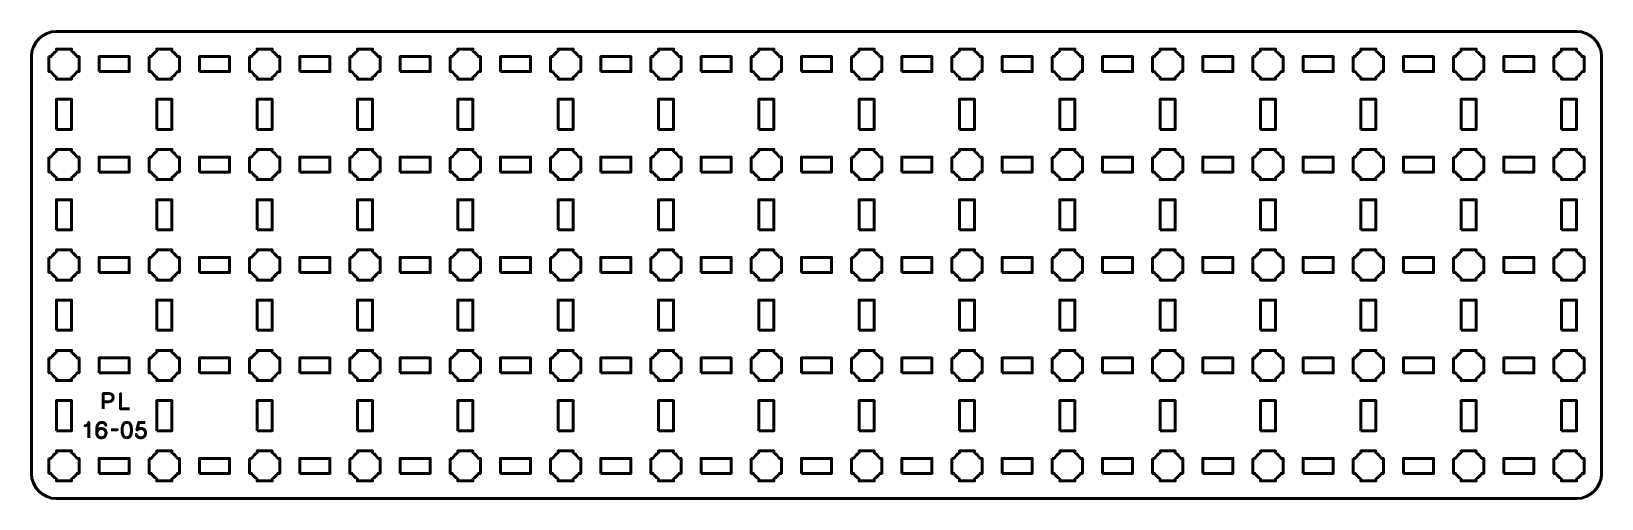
# Model space of a CAD drawing. Header units: centimetres. Extents: x -26.1 to 5.2, y -19.5 to -10.2.
import ezdxf

# ---------------------------------------------------------------- set-up
doc = ezdxf.new("R2010")
doc.units = ezdxf.units.CM
doc.header["$MEASUREMENT"] = 0
doc.layers.add('Layer 1', color=7, linetype='Continuous')

msp = doc.modelspace()

# ---------------------------------------------------------------- linework, layer by layer
at = {"layer": 'Layer 1', "color": 250, "lineweight": 53}
for points in [[(-24.8, -11), (-24.2, -11), (-24.2, -10.7), (-24.8, -10.7), (-24.8, -11)], [(-22.8, -11), (-22.2, -11), (-22.2, -10.7), (-22.8, -10.7), (-22.8, -11)], [(-20.8, -11), (-20.2, -11), (-20.2, -10.7), (-20.8, -10.7), (-20.8, -11)], [(-18.8, -11), (-18.2, -11), (-18.2, -10.7), (-18.8, -10.7), (-18.8, -11)], [(-16.8, -11), (-16.2, -11), (-16.2, -10.7), (-16.8, -10.7), (-16.8, -11)], [(-14.8, -11), (-14.2, -11), (-14.2, -10.7), (-14.8, -10.7), (-14.8, -11)], [(-12.8, -11), (-12.2, -11), (-12.2, -10.7), (-12.8, -10.7), (-12.8, -11)], [(-10.8, -11), (-10.2, -11), (-10.2, -10.7), (-10.8, -10.7), (-10.8, -11)], [(-8.8, -11), (-8.2, -11), (-8.2, -10.7), (-8.8, -10.7), (-8.8, -11)], [(-6.8, -11), (-6.2, -11), (-6.2, -10.7), (-6.8, -10.7), (-6.8, -11)], [(-4.8, -11), (-4.2, -11), (-4.2, -10.7), (-4.8, -10.7), (-4.8, -11)], [(-2.8, -11), (-2.2, -11), (-2.2, -10.7), (-2.8, -10.7), (-2.8, -11)], [(-0.8, -11), (-0.2, -11), (-0.2, -10.7), (-0.8, -10.7), (-0.8, -11)], [(1.2, -11), (1.8, -11), (1.8, -10.7), (1.2, -10.7), (1.2, -11)], [(3.2, -11), (3.8, -11), (3.8, -10.7), (3.2, -10.7), (3.2, -11)], [(-25.65, -12.15), (-25.35, -12.15), (-25.35, -11.55), (-25.65, -11.55), (-25.65, -12.15)], [(-23.65, -12.15), (-23.35, -12.15), (-23.35, -11.55), (-23.65, -11.55), (-23.65, -12.15)], [(-21.65, -12.15), (-21.35, -12.15), (-21.35, -11.55), (-21.65, -11.55), (-21.65, -12.15)], [(-19.65, -12.15), (-19.35, -12.15), (-19.35, -11.55), (-19.65, -11.55), (-19.65, -12.15)], [(-17.65, -12.15), (-17.35, -12.15), (-17.35, -11.55), (-17.65, -11.55), (-17.65, -12.15)], [(-15.65, -12.15), (-15.35, -12.15), (-15.35, -11.55), (-15.65, -11.55), (-15.65, -12.15)], [(-13.65, -12.15), (-13.35, -12.15), (-13.35, -11.55), (-13.65, -11.55), (-13.65, -12.15)], [(-11.65, -12.15), (-11.35, -12.15), (-11.35, -11.55), (-11.65, -11.55), (-11.65, -12.15)], [(-9.65, -12.15), (-9.35, -12.15), (-9.35, -11.55), (-9.65, -11.55), (-9.65, -12.15)], [(-7.65, -12.15), (-7.35, -12.15), (-7.35, -11.55), (-7.65, -11.55), (-7.65, -12.15)], [(-5.65, -12.15), (-5.35, -12.15), (-5.35, -11.55), (-5.65, -11.55), (-5.65, -12.15)], [(-3.65, -12.15), (-3.35, -12.15), (-3.35, -11.55), (-3.65, -11.55), (-3.65, -12.15)], [(-1.65, -12.15), (-1.35, -12.15), (-1.35, -11.55), (-1.65, -11.55), (-1.65, -12.15)], [(0.35, -12.15), (0.65, -12.15), (0.65, -11.55), (0.35, -11.55), (0.35, -12.15)], [(2.35, -12.15), (2.65, -12.15), (2.65, -11.55), (2.35, -11.55), (2.35, -12.15)], [(4.35, -12.15), (4.65, -12.15), (4.65, -11.55), (4.35, -11.55), (4.35, -12.15)], [(-24.8, -13), (-24.2, -13), (-24.2, -12.7), (-24.8, -12.7), (-24.8, -13)], [(-22.8, -13), (-22.2, -13), (-22.2, -12.7), (-22.8, -12.7), (-22.8, -13)], [(-20.8, -13), (-20.2, -13), (-20.2, -12.7), (-20.8, -12.7), (-20.8, -13)], [(-18.8, -13), (-18.2, -13), (-18.2, -12.7), (-18.8, -12.7), (-18.8, -13)], [(-16.8, -13), (-16.2, -13), (-16.2, -12.7), (-16.8, -12.7), (-16.8, -13)], [(-14.8, -13), (-14.2, -13), (-14.2, -12.7), (-14.8, -12.7), (-14.8, -13)], [(-12.8, -13), (-12.2, -13), (-12.2, -12.7), (-12.8, -12.7), (-12.8, -13)], [(-10.8, -13), (-10.2, -13), (-10.2, -12.7), (-10.8, -12.7), (-10.8, -13)], [(-8.8, -13), (-8.2, -13), (-8.2, -12.7), (-8.8, -12.7), (-8.8, -13)], [(-6.8, -13), (-6.2, -13), (-6.2, -12.7), (-6.8, -12.7), (-6.8, -13)], [(-4.8, -13), (-4.2, -13), (-4.2, -12.7), (-4.8, -12.7), (-4.8, -13)], [(-2.8, -13), (-2.2, -13), (-2.2, -12.7), (-2.8, -12.7), (-2.8, -13)], [(-0.8, -13), (-0.2, -13), (-0.2, -12.7), (-0.8, -12.7), (-0.8, -13)], [(1.2, -13), (1.8, -13), (1.8, -12.7), (1.2, -12.7), (1.2, -13)], [(3.2, -13), (3.8, -13), (3.8, -12.7), (3.2, -12.7), (3.2, -13)], [(-25.65, -14.15), (-25.35, -14.15), (-25.35, -13.55), (-25.65, -13.55), (-25.65, -14.15)], [(-23.65, -14.15), (-23.35, -14.15), (-23.35, -13.55), (-23.65, -13.55), (-23.65, -14.15)], [(-21.65, -14.15), (-21.35, -14.15), (-21.35, -13.55), (-21.65, -13.55), (-21.65, -14.15)], [(-19.65, -14.15), (-19.35, -14.15), (-19.35, -13.55), (-19.65, -13.55), (-19.65, -14.15)], [(-17.65, -14.15), (-17.35, -14.15), (-17.35, -13.55), (-17.65, -13.55), (-17.65, -14.15)], [(-15.65, -14.15), (-15.35, -14.15), (-15.35, -13.55), (-15.65, -13.55), (-15.65, -14.15)], [(-13.65, -14.15), (-13.35, -14.15), (-13.35, -13.55), (-13.65, -13.55), (-13.65, -14.15)], [(-11.65, -14.15), (-11.35, -14.15), (-11.35, -13.55), (-11.65, -13.55), (-11.65, -14.15)], [(-9.65, -14.15), (-9.35, -14.15), (-9.35, -13.55), (-9.65, -13.55), (-9.65, -14.15)], [(-7.65, -14.15), (-7.35, -14.15), (-7.35, -13.55), (-7.65, -13.55), (-7.65, -14.15)], [(-5.65, -14.15), (-5.35, -14.15), (-5.35, -13.55), (-5.65, -13.55), (-5.65, -14.15)], [(-3.65, -14.15), (-3.35, -14.15), (-3.35, -13.55), (-3.65, -13.55), (-3.65, -14.15)], [(-1.65, -14.15), (-1.35, -14.15), (-1.35, -13.55), (-1.65, -13.55), (-1.65, -14.15)], [(0.35, -14.15), (0.65, -14.15), (0.65, -13.55), (0.35, -13.55), (0.35, -14.15)], [(2.35, -14.15), (2.65, -14.15), (2.65, -13.55), (2.35, -13.55), (2.35, -14.15)], [(4.35, -14.15), (4.65, -14.15), (4.65, -13.55), (4.35, -13.55), (4.35, -14.15)], [(-24.8, -15), (-24.2, -15), (-24.2, -14.7), (-24.8, -14.7), (-24.8, -15)], [(-22.8, -15), (-22.2, -15), (-22.2, -14.7), (-22.8, -14.7), (-22.8, -15)], [(-20.8, -15), (-20.2, -15), (-20.2, -14.7), (-20.8, -14.7), (-20.8, -15)], [(-18.8, -15), (-18.2, -15), (-18.2, -14.7), (-18.8, -14.7), (-18.8, -15)], [(-16.8, -15), (-16.2, -15), (-16.2, -14.7), (-16.8, -14.7), (-16.8, -15)], [(-14.8, -15), (-14.2, -15), (-14.2, -14.7), (-14.8, -14.7), (-14.8, -15)], [(-12.8, -15), (-12.2, -15), (-12.2, -14.7), (-12.8, -14.7), (-12.8, -15)], [(-10.8, -15), (-10.2, -15), (-10.2, -14.7), (-10.8, -14.7), (-10.8, -15)], [(-8.8, -15), (-8.2, -15), (-8.2, -14.7), (-8.8, -14.7), (-8.8, -15)], [(-6.8, -15), (-6.2, -15), (-6.2, -14.7), (-6.8, -14.7), (-6.8, -15)], [(-4.8, -15), (-4.2, -15), (-4.2, -14.7), (-4.8, -14.7), (-4.8, -15)], [(-2.8, -15), (-2.2, -15), (-2.2, -14.7), (-2.8, -14.7), (-2.8, -15)], [(-0.8, -15), (-0.2, -15), (-0.2, -14.7), (-0.8, -14.7), (-0.8, -15)], [(1.2, -15), (1.8, -15), (1.8, -14.7), (1.2, -14.7), (1.2, -15)], [(3.2, -15), (3.8, -15), (3.8, -14.7), (3.2, -14.7), (3.2, -15)], [(-25.65, -16.15), (-25.35, -16.15), (-25.35, -15.55), (-25.65, -15.55), (-25.65, -16.15)], [(-23.65, -16.15), (-23.35, -16.15), (-23.35, -15.55), (-23.65, -15.55), (-23.65, -16.15)], [(-21.65, -16.15), (-21.35, -16.15), (-21.35, -15.55), (-21.65, -15.55), (-21.65, -16.15)], [(-19.65, -16.15), (-19.35, -16.15), (-19.35, -15.55), (-19.65, -15.55), (-19.65, -16.15)], [(-17.65, -16.15), (-17.35, -16.15), (-17.35, -15.55), (-17.65, -15.55), (-17.65, -16.15)], [(-15.65, -16.15), (-15.35, -16.15), (-15.35, -15.55), (-15.65, -15.55), (-15.65, -16.15)], [(-13.65, -16.15), (-13.35, -16.15), (-13.35, -15.55), (-13.65, -15.55), (-13.65, -16.15)], [(-11.65, -16.15), (-11.35, -16.15), (-11.35, -15.55), (-11.65, -15.55), (-11.65, -16.15)], [(-9.65, -16.15), (-9.35, -16.15), (-9.35, -15.55), (-9.65, -15.55), (-9.65, -16.15)], [(-7.65, -16.15), (-7.35, -16.15), (-7.35, -15.55), (-7.65, -15.55), (-7.65, -16.15)], [(-5.65, -16.15), (-5.35, -16.15), (-5.35, -15.55), (-5.65, -15.55), (-5.65, -16.15)], [(-3.65, -16.15), (-3.35, -16.15), (-3.35, -15.55), (-3.65, -15.55), (-3.65, -16.15)], [(-1.65, -16.15), (-1.35, -16.15), (-1.35, -15.55), (-1.65, -15.55), (-1.65, -16.15)], [(0.35, -16.15), (0.65, -16.15), (0.65, -15.55), (0.35, -15.55), (0.35, -16.15)], [(2.35, -16.15), (2.65, -16.15), (2.65, -15.55), (2.35, -15.55), (2.35, -16.15)], [(4.35, -16.15), (4.65, -16.15), (4.65, -15.55), (4.35, -15.55), (4.35, -16.15)], [(-24.8, -17), (-24.2, -17), (-24.2, -16.7), (-24.8, -16.7), (-24.8, -17)], [(-22.8, -17), (-22.2, -17), (-22.2, -16.7), (-22.8, -16.7), (-22.8, -17)], [(-20.8, -17), (-20.2, -17), (-20.2, -16.7), (-20.8, -16.7), (-20.8, -17)], [(-18.8, -17), (-18.2, -17), (-18.2, -16.7), (-18.8, -16.7), (-18.8, -17)], [(-16.8, -17), (-16.2, -17), (-16.2, -16.7), (-16.8, -16.7), (-16.8, -17)], [(-14.8, -17), (-14.2, -17), (-14.2, -16.7), (-14.8, -16.7), (-14.8, -17)], [(-12.8, -17), (-12.2, -17), (-12.2, -16.7), (-12.8, -16.7), (-12.8, -17)], [(-10.8, -17), (-10.2, -17), (-10.2, -16.7), (-10.8, -16.7), (-10.8, -17)], [(-8.8, -17), (-8.2, -17), (-8.2, -16.7), (-8.8, -16.7), (-8.8, -17)], [(-6.8, -17), (-6.2, -17), (-6.2, -16.7), (-6.8, -16.7), (-6.8, -17)], [(-4.8, -17), (-4.2, -17), (-4.2, -16.7), (-4.8, -16.7), (-4.8, -17)], [(-2.8, -17), (-2.2, -17), (-2.2, -16.7), (-2.8, -16.7), (-2.8, -17)], [(-0.8, -17), (-0.2, -17), (-0.2, -16.7), (-0.8, -16.7), (-0.8, -17)], [(1.2, -17), (1.8, -17), (1.8, -16.7), (1.2, -16.7), (1.2, -17)], [(3.2, -17), (3.8, -17), (3.8, -16.7), (3.2, -16.7), (3.2, -17)], [(-25.65, -18.15), (-25.35, -18.15), (-25.35, -17.55), (-25.65, -17.55), (-25.65, -18.15)], [(-23.65, -18.15), (-23.35, -18.15), (-23.35, -17.55), (-23.65, -17.55), (-23.65, -18.15)], [(-21.65, -18.15), (-21.35, -18.15), (-21.35, -17.55), (-21.65, -17.55), (-21.65, -18.15)], [(-19.65, -18.15), (-19.35, -18.15), (-19.35, -17.55), (-19.65, -17.55), (-19.65, -18.15)], [(-17.65, -18.15), (-17.35, -18.15), (-17.35, -17.55), (-17.65, -17.55), (-17.65, -18.15)], [(-15.65, -18.15), (-15.35, -18.15), (-15.35, -17.55), (-15.65, -17.55), (-15.65, -18.15)], [(-13.65, -18.15), (-13.35, -18.15), (-13.35, -17.55), (-13.65, -17.55), (-13.65, -18.15)], [(-11.65, -18.15), (-11.35, -18.15), (-11.35, -17.55), (-11.65, -17.55), (-11.65, -18.15)], [(-9.65, -18.15), (-9.35, -18.15), (-9.35, -17.55), (-9.65, -17.55), (-9.65, -18.15)], [(-7.65, -18.15), (-7.35, -18.15), (-7.35, -17.55), (-7.65, -17.55), (-7.65, -18.15)], [(-5.65, -18.15), (-5.35, -18.15), (-5.35, -17.55), (-5.65, -17.55), (-5.65, -18.15)], [(-3.65, -18.15), (-3.35, -18.15), (-3.35, -17.55), (-3.65, -17.55), (-3.65, -18.15)], [(-1.65, -18.15), (-1.35, -18.15), (-1.35, -17.55), (-1.65, -17.55), (-1.65, -18.15)], [(0.35, -18.15), (0.65, -18.15), (0.65, -17.55), (0.35, -17.55), (0.35, -18.15)], [(2.35, -18.15), (2.65, -18.15), (2.65, -17.55), (2.35, -17.55), (2.35, -18.15)], [(4.35, -18.15), (4.65, -18.15), (4.65, -17.55), (4.35, -17.55), (4.35, -18.15)], [(-24.8, -19), (-24.2, -19), (-24.2, -18.7), (-24.8, -18.7), (-24.8, -19)], [(-22.8, -19), (-22.2, -19), (-22.2, -18.7), (-22.8, -18.7), (-22.8, -19)], [(-20.8, -19), (-20.2, -19), (-20.2, -18.7), (-20.8, -18.7), (-20.8, -19)], [(-18.8, -19), (-18.2, -19), (-18.2, -18.7), (-18.8, -18.7), (-18.8, -19)], [(-16.8, -19), (-16.2, -19), (-16.2, -18.7), (-16.8, -18.7), (-16.8, -19)], [(-14.8, -19), (-14.2, -19), (-14.2, -18.7), (-14.8, -18.7), (-14.8, -19)], [(-12.8, -19), (-12.2, -19), (-12.2, -18.7), (-12.8, -18.7), (-12.8, -19)], [(-10.8, -19), (-10.2, -19), (-10.2, -18.7), (-10.8, -18.7), (-10.8, -19)], [(-8.8, -19), (-8.2, -19), (-8.2, -18.7), (-8.8, -18.7), (-8.8, -19)], [(-6.8, -19), (-6.2, -19), (-6.2, -18.7), (-6.8, -18.7), (-6.8, -19)], [(-4.8, -19), (-4.2, -19), (-4.2, -18.7), (-4.8, -18.7), (-4.8, -19)], [(-2.8, -19), (-2.2, -19), (-2.2, -18.7), (-2.8, -18.7), (-2.8, -19)], [(-0.8, -19), (-0.2, -19), (-0.2, -18.7), (-0.8, -18.7), (-0.8, -19)], [(1.2, -19), (1.8, -19), (1.8, -18.7), (1.2, -18.7), (1.2, -19)], [(3.2, -19), (3.8, -19), (3.8, -18.7), (3.2, -18.7), (3.2, -19)]]:
    msp.add_lwpolyline(points, close=True, dxfattribs=at)
msp.add_open_spline([(-26.15, -19), (-26.15, -19), (-26.15, -10.7), (-26.15, -10.7), (-26.15, -10.7), (-26.15, -10.42391), (-25.92609, -10.2), (-25.65, -10.2), (-25.65, -10.2), (-25.65, -10.2), (4.65, -10.2), (4.65, -10.2), (4.65, -10.2), (4.92609, -10.2), (5.15, -10.42391), (5.15, -10.7), (5.15, -10.7), (5.15, -10.7), (5.15, -19), (5.15, -19), (5.15, -19), (5.15, -19.27609), (4.92609, -19.5), (4.65, -19.5), (4.65, -19.5), (4.65, -19.5), (-25.65, -19.5), (-25.65, -19.5), (-25.65, -19.5), (-25.92609, -19.5), (-26.15, -19.27609), (-26.15, -19)], degree=3, knots=[0, 0, 0, 0, 0.125, 0.125, 0.125, 0.125, 0.25, 0.25, 0.25, 0.25, 0.375, 0.375, 0.375, 0.375, 0.5, 0.5, 0.5, 0.5, 0.625, 0.625, 0.625, 0.625, 0.75, 0.75, 0.75, 0.75, 0.875, 0.875, 0.875, 0.875, 1, 1, 1, 1], dxfattribs=at)
at = {"layer": 'Layer 1', "lineweight": 53}
for points in [[(-25.8, -10.7), (-25.8, -10.7), (-25.75985, -10.7), (-25.75985, -10.7), (-25.75985, -10.7), (-25.7335, -10.65447), (-25.69553, -10.6165), (-25.65, -10.59015), (-25.65, -10.59015), (-25.65, -10.59015), (-25.65, -10.55), (-25.65, -10.55), (-25.65, -10.55), (-25.65, -10.55), (-25.5, -10.55), (-25.5, -10.55), (-25.5, -10.55), (-25.5, -10.55), (-25.35, -10.55), (-25.35, -10.55), (-25.35, -10.55), (-25.35, -10.55), (-25.35, -10.59015), (-25.35, -10.59015), (-25.35, -10.59015), (-25.30447, -10.6165), (-25.2665, -10.65447), (-25.24015, -10.7), (-25.24015, -10.7), (-25.24015, -10.7), (-25.2, -10.7), (-25.2, -10.7), (-25.2, -10.7), (-25.2, -10.7), (-25.2, -10.85), (-25.2, -10.85), (-25.2, -10.85), (-25.2, -10.85), (-25.2, -11), (-25.2, -11), (-25.2, -11), (-25.2, -11), (-25.24015, -11), (-25.24015, -11), (-25.24015, -11), (-25.2665, -11.04553), (-25.30447, -11.0835), (-25.35, -11.10985), (-25.35, -11.10985), (-25.35, -11.10985), (-25.35, -11.15), (-25.35, -11.15), (-25.35, -11.15), (-25.35, -11.15), (-25.5, -11.15), (-25.5, -11.15), (-25.5, -11.15), (-25.5, -11.15), (-25.65, -11.15), (-25.65, -11.15), (-25.65, -11.15), (-25.65, -11.15), (-25.65, -11.10985), (-25.65, -11.10985), (-25.65, -11.10985), (-25.69553, -11.0835), (-25.7335, -11.04553), (-25.75985, -11), (-25.75985, -11), (-25.75985, -11), (-25.8, -11), (-25.8, -11), (-25.8, -11), (-25.8, -11), (-25.8, -10.85), (-25.8, -10.85), (-25.8, -10.85), (-25.8, -10.85), (-25.8, -10.7), (-25.8, -10.7)], [(-23.8, -10.7), (-23.8, -10.7), (-23.75985, -10.7), (-23.75985, -10.7), (-23.75985, -10.7), (-23.7335, -10.65447), (-23.69553, -10.6165), (-23.65, -10.59015), (-23.65, -10.59015), (-23.65, -10.59015), (-23.65, -10.55), (-23.65, -10.55), (-23.65, -10.55), (-23.65, -10.55), (-23.5, -10.55), (-23.5, -10.55), (-23.5, -10.55), (-23.5, -10.55), (-23.35, -10.55), (-23.35, -10.55), (-23.35, -10.55), (-23.35, -10.55), (-23.35, -10.59015), (-23.35, -10.59015), (-23.35, -10.59015), (-23.30447, -10.6165), (-23.2665, -10.65447), (-23.24015, -10.7), (-23.24015, -10.7), (-23.24015, -10.7), (-23.2, -10.7), (-23.2, -10.7), (-23.2, -10.7), (-23.2, -10.7), (-23.2, -10.85), (-23.2, -10.85), (-23.2, -10.85), (-23.2, -10.85), (-23.2, -11), (-23.2, -11), (-23.2, -11), (-23.2, -11), (-23.24015, -11), (-23.24015, -11), (-23.24015, -11), (-23.2665, -11.04553), (-23.30447, -11.0835), (-23.35, -11.10985), (-23.35, -11.10985), (-23.35, -11.10985), (-23.35, -11.15), (-23.35, -11.15), (-23.35, -11.15), (-23.35, -11.15), (-23.5, -11.15), (-23.5, -11.15), (-23.5, -11.15), (-23.5, -11.15), (-23.65, -11.15), (-23.65, -11.15), (-23.65, -11.15), (-23.65, -11.15), (-23.65, -11.10985), (-23.65, -11.10985), (-23.65, -11.10985), (-23.69553, -11.0835), (-23.7335, -11.04553), (-23.75985, -11), (-23.75985, -11), (-23.75985, -11), (-23.8, -11), (-23.8, -11), (-23.8, -11), (-23.8, -11), (-23.8, -10.85), (-23.8, -10.85), (-23.8, -10.85), (-23.8, -10.85), (-23.8, -10.7), (-23.8, -10.7)], [(-21.8, -10.7), (-21.8, -10.7), (-21.75985, -10.7), (-21.75985, -10.7), (-21.75985, -10.7), (-21.7335, -10.65447), (-21.69553, -10.6165), (-21.65, -10.59015), (-21.65, -10.59015), (-21.65, -10.59015), (-21.65, -10.55), (-21.65, -10.55), (-21.65, -10.55), (-21.65, -10.55), (-21.5, -10.55), (-21.5, -10.55), (-21.5, -10.55), (-21.5, -10.55), (-21.35, -10.55), (-21.35, -10.55), (-21.35, -10.55), (-21.35, -10.55), (-21.35, -10.59015), (-21.35, -10.59015), (-21.35, -10.59015), (-21.30447, -10.6165), (-21.2665, -10.65447), (-21.24015, -10.7), (-21.24015, -10.7), (-21.24015, -10.7), (-21.2, -10.7), (-21.2, -10.7), (-21.2, -10.7), (-21.2, -10.7), (-21.2, -10.85), (-21.2, -10.85), (-21.2, -10.85), (-21.2, -10.85), (-21.2, -11), (-21.2, -11), (-21.2, -11), (-21.2, -11), (-21.24015, -11), (-21.24015, -11), (-21.24015, -11), (-21.2665, -11.04553), (-21.30447, -11.0835), (-21.35, -11.10985), (-21.35, -11.10985), (-21.35, -11.10985), (-21.35, -11.15), (-21.35, -11.15), (-21.35, -11.15), (-21.35, -11.15), (-21.5, -11.15), (-21.5, -11.15), (-21.5, -11.15), (-21.5, -11.15), (-21.65, -11.15), (-21.65, -11.15), (-21.65, -11.15), (-21.65, -11.15), (-21.65, -11.10985), (-21.65, -11.10985), (-21.65, -11.10985), (-21.69553, -11.0835), (-21.7335, -11.04553), (-21.75985, -11), (-21.75985, -11), (-21.75985, -11), (-21.8, -11), (-21.8, -11), (-21.8, -11), (-21.8, -11), (-21.8, -10.85), (-21.8, -10.85), (-21.8, -10.85), (-21.8, -10.85), (-21.8, -10.7), (-21.8, -10.7)], [(-19.8, -10.7), (-19.8, -10.7), (-19.75985, -10.7), (-19.75985, -10.7), (-19.75985, -10.7), (-19.7335, -10.65447), (-19.69553, -10.6165), (-19.65, -10.59015), (-19.65, -10.59015), (-19.65, -10.59015), (-19.65, -10.55), (-19.65, -10.55), (-19.65, -10.55), (-19.65, -10.55), (-19.5, -10.55), (-19.5, -10.55), (-19.5, -10.55), (-19.5, -10.55), (-19.35, -10.55), (-19.35, -10.55), (-19.35, -10.55), (-19.35, -10.55), (-19.35, -10.59015), (-19.35, -10.59015), (-19.35, -10.59015), (-19.30447, -10.6165), (-19.2665, -10.65447), (-19.24015, -10.7), (-19.24015, -10.7), (-19.24015, -10.7), (-19.2, -10.7), (-19.2, -10.7), (-19.2, -10.7), (-19.2, -10.7), (-19.2, -10.85), (-19.2, -10.85), (-19.2, -10.85), (-19.2, -10.85), (-19.2, -11), (-19.2, -11), (-19.2, -11), (-19.2, -11), (-19.24015, -11), (-19.24015, -11), (-19.24015, -11), (-19.2665, -11.04553), (-19.30447, -11.0835), (-19.35, -11.10985), (-19.35, -11.10985), (-19.35, -11.10985), (-19.35, -11.15), (-19.35, -11.15), (-19.35, -11.15), (-19.35, -11.15), (-19.5, -11.15), (-19.5, -11.15), (-19.5, -11.15), (-19.5, -11.15), (-19.65, -11.15), (-19.65, -11.15), (-19.65, -11.15), (-19.65, -11.15), (-19.65, -11.10985), (-19.65, -11.10985), (-19.65, -11.10985), (-19.69553, -11.0835), (-19.7335, -11.04553), (-19.75985, -11), (-19.75985, -11), (-19.75985, -11), (-19.8, -11), (-19.8, -11), (-19.8, -11), (-19.8, -11), (-19.8, -10.85), (-19.8, -10.85), (-19.8, -10.85), (-19.8, -10.85), (-19.8, -10.7), (-19.8, -10.7)], [(-17.8, -10.7), (-17.8, -10.7), (-17.75985, -10.7), (-17.75985, -10.7), (-17.75985, -10.7), (-17.7335, -10.65447), (-17.69553, -10.6165), (-17.65, -10.59015), (-17.65, -10.59015), (-17.65, -10.59015), (-17.65, -10.55), (-17.65, -10.55), (-17.65, -10.55), (-17.65, -10.55), (-17.5, -10.55), (-17.5, -10.55), (-17.5, -10.55), (-17.5, -10.55), (-17.35, -10.55), (-17.35, -10.55), (-17.35, -10.55), (-17.35, -10.55), (-17.35, -10.59015), (-17.35, -10.59015), (-17.35, -10.59015), (-17.30447, -10.6165), (-17.2665, -10.65447), (-17.24015, -10.7), (-17.24015, -10.7), (-17.24015, -10.7), (-17.2, -10.7), (-17.2, -10.7), (-17.2, -10.7), (-17.2, -10.7), (-17.2, -10.85), (-17.2, -10.85), (-17.2, -10.85), (-17.2, -10.85), (-17.2, -11), (-17.2, -11), (-17.2, -11), (-17.2, -11), (-17.24015, -11), (-17.24015, -11), (-17.24015, -11), (-17.2665, -11.04553), (-17.30447, -11.0835), (-17.35, -11.10985), (-17.35, -11.10985), (-17.35, -11.10985), (-17.35, -11.15), (-17.35, -11.15), (-17.35, -11.15), (-17.35, -11.15), (-17.5, -11.15), (-17.5, -11.15), (-17.5, -11.15), (-17.5, -11.15), (-17.65, -11.15), (-17.65, -11.15), (-17.65, -11.15), (-17.65, -11.15), (-17.65, -11.10985), (-17.65, -11.10985), (-17.65, -11.10985), (-17.69553, -11.0835), (-17.7335, -11.04553), (-17.75985, -11), (-17.75985, -11), (-17.75985, -11), (-17.8, -11), (-17.8, -11), (-17.8, -11), (-17.8, -11), (-17.8, -10.85), (-17.8, -10.85), (-17.8, -10.85), (-17.8, -10.85), (-17.8, -10.7), (-17.8, -10.7)], [(-15.8, -10.7), (-15.8, -10.7), (-15.75985, -10.7), (-15.75985, -10.7), (-15.75985, -10.7), (-15.7335, -10.65447), (-15.69553, -10.6165), (-15.65, -10.59015), (-15.65, -10.59015), (-15.65, -10.59015), (-15.65, -10.55), (-15.65, -10.55), (-15.65, -10.55), (-15.65, -10.55), (-15.5, -10.55), (-15.5, -10.55), (-15.5, -10.55), (-15.5, -10.55), (-15.35, -10.55), (-15.35, -10.55), (-15.35, -10.55), (-15.35, -10.55), (-15.35, -10.59015), (-15.35, -10.59015), (-15.35, -10.59015), (-15.30447, -10.6165), (-15.2665, -10.65447), (-15.24015, -10.7), (-15.24015, -10.7), (-15.24015, -10.7), (-15.2, -10.7), (-15.2, -10.7), (-15.2, -10.7), (-15.2, -10.7), (-15.2, -10.85), (-15.2, -10.85), (-15.2, -10.85), (-15.2, -10.85), (-15.2, -11), (-15.2, -11), (-15.2, -11), (-15.2, -11), (-15.24015, -11), (-15.24015, -11), (-15.24015, -11), (-15.2665, -11.04553), (-15.30447, -11.0835), (-15.35, -11.10985), (-15.35, -11.10985), (-15.35, -11.10985), (-15.35, -11.15), (-15.35, -11.15), (-15.35, -11.15), (-15.35, -11.15), (-15.5, -11.15), (-15.5, -11.15), (-15.5, -11.15), (-15.5, -11.15), (-15.65, -11.15), (-15.65, -11.15), (-15.65, -11.15), (-15.65, -11.15), (-15.65, -11.10985), (-15.65, -11.10985), (-15.65, -11.10985), (-15.69553, -11.0835), (-15.7335, -11.04553), (-15.75985, -11), (-15.75985, -11), (-15.75985, -11), (-15.8, -11), (-15.8, -11), (-15.8, -11), (-15.8, -11), (-15.8, -10.85), (-15.8, -10.85), (-15.8, -10.85), (-15.8, -10.85), (-15.8, -10.7), (-15.8, -10.7)], [(-13.8, -10.7), (-13.8, -10.7), (-13.75985, -10.7), (-13.75985, -10.7), (-13.75985, -10.7), (-13.7335, -10.65447), (-13.69553, -10.6165), (-13.65, -10.59015), (-13.65, -10.59015), (-13.65, -10.59015), (-13.65, -10.55), (-13.65, -10.55), (-13.65, -10.55), (-13.65, -10.55), (-13.5, -10.55), (-13.5, -10.55), (-13.5, -10.55), (-13.5, -10.55), (-13.35, -10.55), (-13.35, -10.55), (-13.35, -10.55), (-13.35, -10.55), (-13.35, -10.59015), (-13.35, -10.59015), (-13.35, -10.59015), (-13.30447, -10.6165), (-13.2665, -10.65447), (-13.24015, -10.7), (-13.24015, -10.7), (-13.24015, -10.7), (-13.2, -10.7), (-13.2, -10.7), (-13.2, -10.7), (-13.2, -10.7), (-13.2, -10.85), (-13.2, -10.85), (-13.2, -10.85), (-13.2, -10.85), (-13.2, -11), (-13.2, -11), (-13.2, -11), (-13.2, -11), (-13.24015, -11), (-13.24015, -11), (-13.24015, -11), (-13.2665, -11.04553), (-13.30447, -11.0835), (-13.35, -11.10985), (-13.35, -11.10985), (-13.35, -11.10985), (-13.35, -11.15), (-13.35, -11.15), (-13.35, -11.15), (-13.35, -11.15), (-13.5, -11.15), (-13.5, -11.15), (-13.5, -11.15), (-13.5, -11.15), (-13.65, -11.15), (-13.65, -11.15), (-13.65, -11.15), (-13.65, -11.15), (-13.65, -11.10985), (-13.65, -11.10985), (-13.65, -11.10985), (-13.69553, -11.0835), (-13.7335, -11.04553), (-13.75985, -11), (-13.75985, -11), (-13.75985, -11), (-13.8, -11), (-13.8, -11), (-13.8, -11), (-13.8, -11), (-13.8, -10.85), (-13.8, -10.85), (-13.8, -10.85), (-13.8, -10.85), (-13.8, -10.7), (-13.8, -10.7)], [(-11.8, -10.7), (-11.8, -10.7), (-11.75985, -10.7), (-11.75985, -10.7), (-11.75985, -10.7), (-11.7335, -10.65447), (-11.69553, -10.6165), (-11.65, -10.59015), (-11.65, -10.59015), (-11.65, -10.59015), (-11.65, -10.55), (-11.65, -10.55), (-11.65, -10.55), (-11.65, -10.55), (-11.5, -10.55), (-11.5, -10.55), (-11.5, -10.55), (-11.5, -10.55), (-11.35, -10.55), (-11.35, -10.55), (-11.35, -10.55), (-11.35, -10.55), (-11.35, -10.59015), (-11.35, -10.59015), (-11.35, -10.59015), (-11.30447, -10.6165), (-11.2665, -10.65447), (-11.24015, -10.7), (-11.24015, -10.7), (-11.24015, -10.7), (-11.2, -10.7), (-11.2, -10.7), (-11.2, -10.7), (-11.2, -10.7), (-11.2, -10.85), (-11.2, -10.85), (-11.2, -10.85), (-11.2, -10.85), (-11.2, -11), (-11.2, -11), (-11.2, -11), (-11.2, -11), (-11.24015, -11), (-11.24015, -11), (-11.24015, -11), (-11.2665, -11.04553), (-11.30447, -11.0835), (-11.35, -11.10985), (-11.35, -11.10985), (-11.35, -11.10985), (-11.35, -11.15), (-11.35, -11.15), (-11.35, -11.15), (-11.35, -11.15), (-11.5, -11.15), (-11.5, -11.15), (-11.5, -11.15), (-11.5, -11.15), (-11.65, -11.15), (-11.65, -11.15), (-11.65, -11.15), (-11.65, -11.15), (-11.65, -11.10985), (-11.65, -11.10985), (-11.65, -11.10985), (-11.69553, -11.0835), (-11.7335, -11.04553), (-11.75985, -11), (-11.75985, -11), (-11.75985, -11), (-11.8, -11), (-11.8, -11), (-11.8, -11), (-11.8, -11), (-11.8, -10.85), (-11.8, -10.85), (-11.8, -10.85), (-11.8, -10.85), (-11.8, -10.7), (-11.8, -10.7)], [(-9.8, -10.7), (-9.8, -10.7), (-9.75985, -10.7), (-9.75985, -10.7), (-9.75985, -10.7), (-9.7335, -10.65447), (-9.69553, -10.6165), (-9.65, -10.59015), (-9.65, -10.59015), (-9.65, -10.59015), (-9.65, -10.55), (-9.65, -10.55), (-9.65, -10.55), (-9.65, -10.55), (-9.5, -10.55), (-9.5, -10.55), (-9.5, -10.55), (-9.5, -10.55), (-9.35, -10.55), (-9.35, -10.55), (-9.35, -10.55), (-9.35, -10.55), (-9.35, -10.59015), (-9.35, -10.59015), (-9.35, -10.59015), (-9.30447, -10.6165), (-9.2665, -10.65447), (-9.24015, -10.7), (-9.24015, -10.7), (-9.24015, -10.7), (-9.2, -10.7), (-9.2, -10.7), (-9.2, -10.7), (-9.2, -10.7), (-9.2, -10.85), (-9.2, -10.85), (-9.2, -10.85), (-9.2, -10.85), (-9.2, -11), (-9.2, -11), (-9.2, -11), (-9.2, -11), (-9.24015, -11), (-9.24015, -11), (-9.24015, -11), (-9.2665, -11.04553), (-9.30447, -11.0835), (-9.35, -11.10985), (-9.35, -11.10985), (-9.35, -11.10985), (-9.35, -11.15), (-9.35, -11.15), (-9.35, -11.15), (-9.35, -11.15), (-9.5, -11.15), (-9.5, -11.15), (-9.5, -11.15), (-9.5, -11.15), (-9.65, -11.15), (-9.65, -11.15), (-9.65, -11.15), (-9.65, -11.15), (-9.65, -11.10985), (-9.65, -11.10985), (-9.65, -11.10985), (-9.69553, -11.0835), (-9.7335, -11.04553), (-9.75985, -11), (-9.75985, -11), (-9.75985, -11), (-9.8, -11), (-9.8, -11), (-9.8, -11), (-9.8, -11), (-9.8, -10.85), (-9.8, -10.85), (-9.8, -10.85), (-9.8, -10.85), (-9.8, -10.7), (-9.8, -10.7)], [(-7.8, -10.7), (-7.8, -10.7), (-7.75985, -10.7), (-7.75985, -10.7), (-7.75985, -10.7), (-7.7335, -10.65447), (-7.69553, -10.6165), (-7.65, -10.59015), (-7.65, -10.59015), (-7.65, -10.59015), (-7.65, -10.55), (-7.65, -10.55), (-7.65, -10.55), (-7.65, -10.55), (-7.5, -10.55), (-7.5, -10.55), (-7.5, -10.55), (-7.5, -10.55), (-7.35, -10.55), (-7.35, -10.55), (-7.35, -10.55), (-7.35, -10.55), (-7.35, -10.59015), (-7.35, -10.59015), (-7.35, -10.59015), (-7.30447, -10.6165), (-7.2665, -10.65447), (-7.24015, -10.7), (-7.24015, -10.7), (-7.24015, -10.7), (-7.2, -10.7), (-7.2, -10.7), (-7.2, -10.7), (-7.2, -10.7), (-7.2, -10.85), (-7.2, -10.85), (-7.2, -10.85), (-7.2, -10.85), (-7.2, -11), (-7.2, -11), (-7.2, -11), (-7.2, -11), (-7.24015, -11), (-7.24015, -11), (-7.24015, -11), (-7.2665, -11.04553), (-7.30447, -11.0835), (-7.35, -11.10985), (-7.35, -11.10985), (-7.35, -11.10985), (-7.35, -11.15), (-7.35, -11.15), (-7.35, -11.15), (-7.35, -11.15), (-7.5, -11.15), (-7.5, -11.15), (-7.5, -11.15), (-7.5, -11.15), (-7.65, -11.15), (-7.65, -11.15), (-7.65, -11.15), (-7.65, -11.15), (-7.65, -11.10985), (-7.65, -11.10985), (-7.65, -11.10985), (-7.69553, -11.0835), (-7.7335, -11.04553), (-7.75985, -11), (-7.75985, -11), (-7.75985, -11), (-7.8, -11), (-7.8, -11), (-7.8, -11), (-7.8, -11), (-7.8, -10.85), (-7.8, -10.85), (-7.8, -10.85), (-7.8, -10.85), (-7.8, -10.7), (-7.8, -10.7)], [(-5.8, -10.7), (-5.8, -10.7), (-5.75985, -10.7), (-5.75985, -10.7), (-5.75985, -10.7), (-5.7335, -10.65447), (-5.69553, -10.6165), (-5.65, -10.59015), (-5.65, -10.59015), (-5.65, -10.59015), (-5.65, -10.55), (-5.65, -10.55), (-5.65, -10.55), (-5.65, -10.55), (-5.5, -10.55), (-5.5, -10.55), (-5.5, -10.55), (-5.5, -10.55), (-5.35, -10.55), (-5.35, -10.55), (-5.35, -10.55), (-5.35, -10.55), (-5.35, -10.59015), (-5.35, -10.59015), (-5.35, -10.59015), (-5.30447, -10.6165), (-5.2665, -10.65447), (-5.24015, -10.7), (-5.24015, -10.7), (-5.24015, -10.7), (-5.2, -10.7), (-5.2, -10.7), (-5.2, -10.7), (-5.2, -10.7), (-5.2, -10.85), (-5.2, -10.85), (-5.2, -10.85), (-5.2, -10.85), (-5.2, -11), (-5.2, -11), (-5.2, -11), (-5.2, -11), (-5.24015, -11), (-5.24015, -11), (-5.24015, -11), (-5.2665, -11.04553), (-5.30447, -11.0835), (-5.35, -11.10985), (-5.35, -11.10985), (-5.35, -11.10985), (-5.35, -11.15), (-5.35, -11.15), (-5.35, -11.15), (-5.35, -11.15), (-5.5, -11.15), (-5.5, -11.15), (-5.5, -11.15), (-5.5, -11.15), (-5.65, -11.15), (-5.65, -11.15), (-5.65, -11.15), (-5.65, -11.15), (-5.65, -11.10985), (-5.65, -11.10985), (-5.65, -11.10985), (-5.69553, -11.0835), (-5.7335, -11.04553), (-5.75985, -11), (-5.75985, -11), (-5.75985, -11), (-5.8, -11), (-5.8, -11), (-5.8, -11), (-5.8, -11), (-5.8, -10.85), (-5.8, -10.85), (-5.8, -10.85), (-5.8, -10.85), (-5.8, -10.7), (-5.8, -10.7)], [(-3.8, -10.7), (-3.8, -10.7), (-3.75985, -10.7), (-3.75985, -10.7), (-3.75985, -10.7), (-3.7335, -10.65447), (-3.69553, -10.6165), (-3.65, -10.59015), (-3.65, -10.59015), (-3.65, -10.59015), (-3.65, -10.55), (-3.65, -10.55), (-3.65, -10.55), (-3.65, -10.55), (-3.5, -10.55), (-3.5, -10.55), (-3.5, -10.55), (-3.5, -10.55), (-3.35, -10.55), (-3.35, -10.55), (-3.35, -10.55), (-3.35, -10.55), (-3.35, -10.59015), (-3.35, -10.59015), (-3.35, -10.59015), (-3.30447, -10.6165), (-3.2665, -10.65447), (-3.24015, -10.7), (-3.24015, -10.7), (-3.24015, -10.7), (-3.2, -10.7), (-3.2, -10.7), (-3.2, -10.7), (-3.2, -10.7), (-3.2, -10.85), (-3.2, -10.85), (-3.2, -10.85), (-3.2, -10.85), (-3.2, -11), (-3.2, -11), (-3.2, -11), (-3.2, -11), (-3.24015, -11), (-3.24015, -11), (-3.24015, -11), (-3.2665, -11.04553), (-3.30447, -11.0835), (-3.35, -11.10985), (-3.35, -11.10985), (-3.35, -11.10985), (-3.35, -11.15), (-3.35, -11.15), (-3.35, -11.15), (-3.35, -11.15), (-3.5, -11.15), (-3.5, -11.15), (-3.5, -11.15), (-3.5, -11.15), (-3.65, -11.15), (-3.65, -11.15), (-3.65, -11.15), (-3.65, -11.15), (-3.65, -11.10985), (-3.65, -11.10985), (-3.65, -11.10985), (-3.69553, -11.0835), (-3.7335, -11.04553), (-3.75985, -11), (-3.75985, -11), (-3.75985, -11), (-3.8, -11), (-3.8, -11), (-3.8, -11), (-3.8, -11), (-3.8, -10.85), (-3.8, -10.85), (-3.8, -10.85), (-3.8, -10.85), (-3.8, -10.7), (-3.8, -10.7)], [(-1.8, -10.7), (-1.8, -10.7), (-1.75985, -10.7), (-1.75985, -10.7), (-1.75985, -10.7), (-1.7335, -10.65447), (-1.69553, -10.6165), (-1.65, -10.59015), (-1.65, -10.59015), (-1.65, -10.59015), (-1.65, -10.55), (-1.65, -10.55), (-1.65, -10.55), (-1.65, -10.55), (-1.5, -10.55), (-1.5, -10.55), (-1.5, -10.55), (-1.5, -10.55), (-1.35, -10.55), (-1.35, -10.55), (-1.35, -10.55), (-1.35, -10.55), (-1.35, -10.59015), (-1.35, -10.59015), (-1.35, -10.59015), (-1.30447, -10.6165), (-1.2665, -10.65447), (-1.24015, -10.7), (-1.24015, -10.7), (-1.24015, -10.7), (-1.2, -10.7), (-1.2, -10.7), (-1.2, -10.7), (-1.2, -10.7), (-1.2, -10.85), (-1.2, -10.85), (-1.2, -10.85), (-1.2, -10.85), (-1.2, -11), (-1.2, -11), (-1.2, -11), (-1.2, -11), (-1.24015, -11), (-1.24015, -11), (-1.24015, -11), (-1.2665, -11.04553), (-1.30447, -11.0835), (-1.35, -11.10985), (-1.35, -11.10985), (-1.35, -11.10985), (-1.35, -11.15), (-1.35, -11.15), (-1.35, -11.15), (-1.35, -11.15), (-1.5, -11.15), (-1.5, -11.15), (-1.5, -11.15), (-1.5, -11.15), (-1.65, -11.15), (-1.65, -11.15), (-1.65, -11.15), (-1.65, -11.15), (-1.65, -11.10985), (-1.65, -11.10985), (-1.65, -11.10985), (-1.69553, -11.0835), (-1.7335, -11.04553), (-1.75985, -11), (-1.75985, -11), (-1.75985, -11), (-1.8, -11), (-1.8, -11), (-1.8, -11), (-1.8, -11), (-1.8, -10.85), (-1.8, -10.85), (-1.8, -10.85), (-1.8, -10.85), (-1.8, -10.7), (-1.8, -10.7)], [(0.2, -10.7), (0.2, -10.7), (0.24015, -10.7), (0.24015, -10.7), (0.24015, -10.7), (0.2665, -10.65447), (0.30447, -10.6165), (0.35, -10.59015), (0.35, -10.59015), (0.35, -10.59015), (0.35, -10.55), (0.35, -10.55), (0.35, -10.55), (0.35, -10.55), (0.5, -10.55), (0.5, -10.55), (0.5, -10.55), (0.5, -10.55), (0.65, -10.55), (0.65, -10.55), (0.65, -10.55), (0.65, -10.55), (0.65, -10.59015), (0.65, -10.59015), (0.65, -10.59015), (0.69553, -10.6165), (0.7335, -10.65447), (0.75985, -10.7), (0.75985, -10.7), (0.75985, -10.7), (0.8, -10.7), (0.8, -10.7), (0.8, -10.7), (0.8, -10.7), (0.8, -10.85), (0.8, -10.85), (0.8, -10.85), (0.8, -10.85), (0.8, -11), (0.8, -11), (0.8, -11), (0.8, -11), (0.75985, -11), (0.75985, -11), (0.75985, -11), (0.7335, -11.04553), (0.69553, -11.0835), (0.65, -11.10985), (0.65, -11.10985), (0.65, -11.10985), (0.65, -11.15), (0.65, -11.15), (0.65, -11.15), (0.65, -11.15), (0.5, -11.15), (0.5, -11.15), (0.5, -11.15), (0.5, -11.15), (0.35, -11.15), (0.35, -11.15), (0.35, -11.15), (0.35, -11.15), (0.35, -11.10985), (0.35, -11.10985), (0.35, -11.10985), (0.30447, -11.0835), (0.2665, -11.04553), (0.24015, -11), (0.24015, -11), (0.24015, -11), (0.2, -11), (0.2, -11), (0.2, -11), (0.2, -11), (0.2, -10.85), (0.2, -10.85), (0.2, -10.85), (0.2, -10.85), (0.2, -10.7), (0.2, -10.7)], [(2.2, -10.7), (2.2, -10.7), (2.24015, -10.7), (2.24015, -10.7), (2.24015, -10.7), (2.2665, -10.65447), (2.30447, -10.6165), (2.35, -10.59015), (2.35, -10.59015), (2.35, -10.59015), (2.35, -10.55), (2.35, -10.55), (2.35, -10.55), (2.35, -10.55), (2.5, -10.55), (2.5, -10.55), (2.5, -10.55), (2.5, -10.55), (2.65, -10.55), (2.65, -10.55), (2.65, -10.55), (2.65, -10.55), (2.65, -10.59015), (2.65, -10.59015), (2.65, -10.59015), (2.69553, -10.6165), (2.7335, -10.65447), (2.75985, -10.7), (2.75985, -10.7), (2.75985, -10.7), (2.8, -10.7), (2.8, -10.7), (2.8, -10.7), (2.8, -10.7), (2.8, -10.85), (2.8, -10.85), (2.8, -10.85), (2.8, -10.85), (2.8, -11), (2.8, -11), (2.8, -11), (2.8, -11), (2.75985, -11), (2.75985, -11), (2.75985, -11), (2.7335, -11.04553), (2.69553, -11.0835), (2.65, -11.10985), (2.65, -11.10985), (2.65, -11.10985), (2.65, -11.15), (2.65, -11.15), (2.65, -11.15), (2.65, -11.15), (2.5, -11.15), (2.5, -11.15), (2.5, -11.15), (2.5, -11.15), (2.35, -11.15), (2.35, -11.15), (2.35, -11.15), (2.35, -11.15), (2.35, -11.10985), (2.35, -11.10985), (2.35, -11.10985), (2.30447, -11.0835), (2.2665, -11.04553), (2.24015, -11), (2.24015, -11), (2.24015, -11), (2.2, -11), (2.2, -11), (2.2, -11), (2.2, -11), (2.2, -10.85), (2.2, -10.85), (2.2, -10.85), (2.2, -10.85), (2.2, -10.7), (2.2, -10.7)], [(4.2, -10.7), (4.2, -10.7), (4.24015, -10.7), (4.24015, -10.7), (4.24015, -10.7), (4.2665, -10.65447), (4.30447, -10.6165), (4.35, -10.59015), (4.35, -10.59015), (4.35, -10.59015), (4.35, -10.55), (4.35, -10.55), (4.35, -10.55), (4.35, -10.55), (4.5, -10.55), (4.5, -10.55), (4.5, -10.55), (4.5, -10.55), (4.65, -10.55), (4.65, -10.55), (4.65, -10.55), (4.65, -10.55), (4.65, -10.59015), (4.65, -10.59015), (4.65, -10.59015), (4.69553, -10.6165), (4.7335, -10.65447), (4.75985, -10.7), (4.75985, -10.7), (4.75985, -10.7), (4.8, -10.7), (4.8, -10.7), (4.8, -10.7), (4.8, -10.7), (4.8, -10.85), (4.8, -10.85), (4.8, -10.85), (4.8, -10.85), (4.8, -11), (4.8, -11), (4.8, -11), (4.8, -11), (4.75985, -11), (4.75985, -11), (4.75985, -11), (4.7335, -11.04553), (4.69553, -11.0835), (4.65, -11.10985), (4.65, -11.10985), (4.65, -11.10985), (4.65, -11.15), (4.65, -11.15), (4.65, -11.15), (4.65, -11.15), (4.5, -11.15), (4.5, -11.15), (4.5, -11.15), (4.5, -11.15), (4.35, -11.15), (4.35, -11.15), (4.35, -11.15), (4.35, -11.15), (4.35, -11.10985), (4.35, -11.10985), (4.35, -11.10985), (4.30447, -11.0835), (4.2665, -11.04553), (4.24015, -11), (4.24015, -11), (4.24015, -11), (4.2, -11), (4.2, -11), (4.2, -11), (4.2, -11), (4.2, -10.85), (4.2, -10.85), (4.2, -10.85), (4.2, -10.85), (4.2, -10.7), (4.2, -10.7)], [(-25.8, -12.7), (-25.8, -12.7), (-25.75985, -12.7), (-25.75985, -12.7), (-25.75985, -12.7), (-25.7335, -12.65447), (-25.69553, -12.6165), (-25.65, -12.59015), (-25.65, -12.59015), (-25.65, -12.59015), (-25.65, -12.55), (-25.65, -12.55), (-25.65, -12.55), (-25.65, -12.55), (-25.5, -12.55), (-25.5, -12.55), (-25.5, -12.55), (-25.5, -12.55), (-25.35, -12.55), (-25.35, -12.55), (-25.35, -12.55), (-25.35, -12.55), (-25.35, -12.59015), (-25.35, -12.59015), (-25.35, -12.59015), (-25.30447, -12.6165), (-25.2665, -12.65447), (-25.24015, -12.7), (-25.24015, -12.7), (-25.24015, -12.7), (-25.2, -12.7), (-25.2, -12.7), (-25.2, -12.7), (-25.2, -12.7), (-25.2, -12.85), (-25.2, -12.85), (-25.2, -12.85), (-25.2, -12.85), (-25.2, -13), (-25.2, -13), (-25.2, -13), (-25.2, -13), (-25.24015, -13), (-25.24015, -13), (-25.24015, -13), (-25.2665, -13.04553), (-25.30447, -13.0835), (-25.35, -13.10985), (-25.35, -13.10985), (-25.35, -13.10985), (-25.35, -13.15), (-25.35, -13.15), (-25.35, -13.15), (-25.35, -13.15), (-25.5, -13.15), (-25.5, -13.15), (-25.5, -13.15), (-25.5, -13.15), (-25.65, -13.15), (-25.65, -13.15), (-25.65, -13.15), (-25.65, -13.15), (-25.65, -13.10985), (-25.65, -13.10985), (-25.65, -13.10985), (-25.69553, -13.0835), (-25.7335, -13.04553), (-25.75985, -13), (-25.75985, -13), (-25.75985, -13), (-25.8, -13), (-25.8, -13), (-25.8, -13), (-25.8, -13), (-25.8, -12.85), (-25.8, -12.85), (-25.8, -12.85), (-25.8, -12.85), (-25.8, -12.7), (-25.8, -12.7)], [(-23.8, -12.7), (-23.8, -12.7), (-23.75985, -12.7), (-23.75985, -12.7), (-23.75985, -12.7), (-23.7335, -12.65447), (-23.69553, -12.6165), (-23.65, -12.59015), (-23.65, -12.59015), (-23.65, -12.59015), (-23.65, -12.55), (-23.65, -12.55), (-23.65, -12.55), (-23.65, -12.55), (-23.5, -12.55), (-23.5, -12.55), (-23.5, -12.55), (-23.5, -12.55), (-23.35, -12.55), (-23.35, -12.55), (-23.35, -12.55), (-23.35, -12.55), (-23.35, -12.59015), (-23.35, -12.59015), (-23.35, -12.59015), (-23.30447, -12.6165), (-23.2665, -12.65447), (-23.24015, -12.7), (-23.24015, -12.7), (-23.24015, -12.7), (-23.2, -12.7), (-23.2, -12.7), (-23.2, -12.7), (-23.2, -12.7), (-23.2, -12.85), (-23.2, -12.85), (-23.2, -12.85), (-23.2, -12.85), (-23.2, -13), (-23.2, -13), (-23.2, -13), (-23.2, -13), (-23.24015, -13), (-23.24015, -13), (-23.24015, -13), (-23.2665, -13.04553), (-23.30447, -13.0835), (-23.35, -13.10985), (-23.35, -13.10985), (-23.35, -13.10985), (-23.35, -13.15), (-23.35, -13.15), (-23.35, -13.15), (-23.35, -13.15), (-23.5, -13.15), (-23.5, -13.15), (-23.5, -13.15), (-23.5, -13.15), (-23.65, -13.15), (-23.65, -13.15), (-23.65, -13.15), (-23.65, -13.15), (-23.65, -13.10985), (-23.65, -13.10985), (-23.65, -13.10985), (-23.69553, -13.0835), (-23.7335, -13.04553), (-23.75985, -13), (-23.75985, -13), (-23.75985, -13), (-23.8, -13), (-23.8, -13), (-23.8, -13), (-23.8, -13), (-23.8, -12.85), (-23.8, -12.85), (-23.8, -12.85), (-23.8, -12.85), (-23.8, -12.7), (-23.8, -12.7)], [(-21.8, -12.7), (-21.8, -12.7), (-21.75985, -12.7), (-21.75985, -12.7), (-21.75985, -12.7), (-21.7335, -12.65447), (-21.69553, -12.6165), (-21.65, -12.59015), (-21.65, -12.59015), (-21.65, -12.59015), (-21.65, -12.55), (-21.65, -12.55), (-21.65, -12.55), (-21.65, -12.55), (-21.5, -12.55), (-21.5, -12.55), (-21.5, -12.55), (-21.5, -12.55), (-21.35, -12.55), (-21.35, -12.55), (-21.35, -12.55), (-21.35, -12.55), (-21.35, -12.59015), (-21.35, -12.59015), (-21.35, -12.59015), (-21.30447, -12.6165), (-21.2665, -12.65447), (-21.24015, -12.7), (-21.24015, -12.7), (-21.24015, -12.7), (-21.2, -12.7), (-21.2, -12.7), (-21.2, -12.7), (-21.2, -12.7), (-21.2, -12.85), (-21.2, -12.85), (-21.2, -12.85), (-21.2, -12.85), (-21.2, -13), (-21.2, -13), (-21.2, -13), (-21.2, -13), (-21.24015, -13), (-21.24015, -13), (-21.24015, -13), (-21.2665, -13.04553), (-21.30447, -13.0835), (-21.35, -13.10985), (-21.35, -13.10985), (-21.35, -13.10985), (-21.35, -13.15), (-21.35, -13.15), (-21.35, -13.15), (-21.35, -13.15), (-21.5, -13.15), (-21.5, -13.15), (-21.5, -13.15), (-21.5, -13.15), (-21.65, -13.15), (-21.65, -13.15), (-21.65, -13.15), (-21.65, -13.15), (-21.65, -13.10985), (-21.65, -13.10985), (-21.65, -13.10985), (-21.69553, -13.0835), (-21.7335, -13.04553), (-21.75985, -13), (-21.75985, -13), (-21.75985, -13), (-21.8, -13), (-21.8, -13), (-21.8, -13), (-21.8, -13), (-21.8, -12.85), (-21.8, -12.85), (-21.8, -12.85), (-21.8, -12.85), (-21.8, -12.7), (-21.8, -12.7)], [(-19.8, -12.7), (-19.8, -12.7), (-19.75985, -12.7), (-19.75985, -12.7), (-19.75985, -12.7), (-19.7335, -12.65447), (-19.69553, -12.6165), (-19.65, -12.59015), (-19.65, -12.59015), (-19.65, -12.59015), (-19.65, -12.55), (-19.65, -12.55), (-19.65, -12.55), (-19.65, -12.55), (-19.5, -12.55), (-19.5, -12.55), (-19.5, -12.55), (-19.5, -12.55), (-19.35, -12.55), (-19.35, -12.55), (-19.35, -12.55), (-19.35, -12.55), (-19.35, -12.59015), (-19.35, -12.59015), (-19.35, -12.59015), (-19.30447, -12.6165), (-19.2665, -12.65447), (-19.24015, -12.7), (-19.24015, -12.7), (-19.24015, -12.7), (-19.2, -12.7), (-19.2, -12.7), (-19.2, -12.7), (-19.2, -12.7), (-19.2, -12.85), (-19.2, -12.85), (-19.2, -12.85), (-19.2, -12.85), (-19.2, -13), (-19.2, -13), (-19.2, -13), (-19.2, -13), (-19.24015, -13), (-19.24015, -13), (-19.24015, -13), (-19.2665, -13.04553), (-19.30447, -13.0835), (-19.35, -13.10985), (-19.35, -13.10985), (-19.35, -13.10985), (-19.35, -13.15), (-19.35, -13.15), (-19.35, -13.15), (-19.35, -13.15), (-19.5, -13.15), (-19.5, -13.15), (-19.5, -13.15), (-19.5, -13.15), (-19.65, -13.15), (-19.65, -13.15), (-19.65, -13.15), (-19.65, -13.15), (-19.65, -13.10985), (-19.65, -13.10985), (-19.65, -13.10985), (-19.69553, -13.0835), (-19.7335, -13.04553), (-19.75985, -13), (-19.75985, -13), (-19.75985, -13), (-19.8, -13), (-19.8, -13), (-19.8, -13), (-19.8, -13), (-19.8, -12.85), (-19.8, -12.85), (-19.8, -12.85), (-19.8, -12.85), (-19.8, -12.7), (-19.8, -12.7)], [(-17.8, -12.7), (-17.8, -12.7), (-17.75985, -12.7), (-17.75985, -12.7), (-17.75985, -12.7), (-17.7335, -12.65447), (-17.69553, -12.6165), (-17.65, -12.59015), (-17.65, -12.59015), (-17.65, -12.59015), (-17.65, -12.55), (-17.65, -12.55), (-17.65, -12.55), (-17.65, -12.55), (-17.5, -12.55), (-17.5, -12.55), (-17.5, -12.55), (-17.5, -12.55), (-17.35, -12.55), (-17.35, -12.55), (-17.35, -12.55), (-17.35, -12.55), (-17.35, -12.59015), (-17.35, -12.59015), (-17.35, -12.59015), (-17.30447, -12.6165), (-17.2665, -12.65447), (-17.24015, -12.7), (-17.24015, -12.7), (-17.24015, -12.7), (-17.2, -12.7), (-17.2, -12.7), (-17.2, -12.7), (-17.2, -12.7), (-17.2, -12.85), (-17.2, -12.85), (-17.2, -12.85), (-17.2, -12.85), (-17.2, -13), (-17.2, -13), (-17.2, -13), (-17.2, -13), (-17.24015, -13), (-17.24015, -13), (-17.24015, -13), (-17.2665, -13.04553), (-17.30447, -13.0835), (-17.35, -13.10985), (-17.35, -13.10985), (-17.35, -13.10985), (-17.35, -13.15), (-17.35, -13.15), (-17.35, -13.15), (-17.35, -13.15), (-17.5, -13.15), (-17.5, -13.15), (-17.5, -13.15), (-17.5, -13.15), (-17.65, -13.15), (-17.65, -13.15), (-17.65, -13.15), (-17.65, -13.15), (-17.65, -13.10985), (-17.65, -13.10985), (-17.65, -13.10985), (-17.69553, -13.0835), (-17.7335, -13.04553), (-17.75985, -13), (-17.75985, -13), (-17.75985, -13), (-17.8, -13), (-17.8, -13), (-17.8, -13), (-17.8, -13), (-17.8, -12.85), (-17.8, -12.85), (-17.8, -12.85), (-17.8, -12.85), (-17.8, -12.7), (-17.8, -12.7)], [(-15.8, -12.7), (-15.8, -12.7), (-15.75985, -12.7), (-15.75985, -12.7), (-15.75985, -12.7), (-15.7335, -12.65447), (-15.69553, -12.6165), (-15.65, -12.59015), (-15.65, -12.59015), (-15.65, -12.59015), (-15.65, -12.55), (-15.65, -12.55), (-15.65, -12.55), (-15.65, -12.55), (-15.5, -12.55), (-15.5, -12.55), (-15.5, -12.55), (-15.5, -12.55), (-15.35, -12.55), (-15.35, -12.55), (-15.35, -12.55), (-15.35, -12.55), (-15.35, -12.59015), (-15.35, -12.59015), (-15.35, -12.59015), (-15.30447, -12.6165), (-15.2665, -12.65447), (-15.24015, -12.7), (-15.24015, -12.7), (-15.24015, -12.7), (-15.2, -12.7), (-15.2, -12.7), (-15.2, -12.7), (-15.2, -12.7), (-15.2, -12.85), (-15.2, -12.85), (-15.2, -12.85), (-15.2, -12.85), (-15.2, -13), (-15.2, -13), (-15.2, -13), (-15.2, -13), (-15.24015, -13), (-15.24015, -13), (-15.24015, -13), (-15.2665, -13.04553), (-15.30447, -13.0835), (-15.35, -13.10985), (-15.35, -13.10985), (-15.35, -13.10985), (-15.35, -13.15), (-15.35, -13.15), (-15.35, -13.15), (-15.35, -13.15), (-15.5, -13.15), (-15.5, -13.15), (-15.5, -13.15), (-15.5, -13.15), (-15.65, -13.15), (-15.65, -13.15), (-15.65, -13.15), (-15.65, -13.15), (-15.65, -13.10985), (-15.65, -13.10985), (-15.65, -13.10985), (-15.69553, -13.0835), (-15.7335, -13.04553), (-15.75985, -13), (-15.75985, -13), (-15.75985, -13), (-15.8, -13), (-15.8, -13), (-15.8, -13), (-15.8, -13), (-15.8, -12.85), (-15.8, -12.85), (-15.8, -12.85), (-15.8, -12.85), (-15.8, -12.7), (-15.8, -12.7)], [(-13.8, -12.7), (-13.8, -12.7), (-13.75985, -12.7), (-13.75985, -12.7), (-13.75985, -12.7), (-13.7335, -12.65447), (-13.69553, -12.6165), (-13.65, -12.59015), (-13.65, -12.59015), (-13.65, -12.59015), (-13.65, -12.55), (-13.65, -12.55), (-13.65, -12.55), (-13.65, -12.55), (-13.5, -12.55), (-13.5, -12.55), (-13.5, -12.55), (-13.5, -12.55), (-13.35, -12.55), (-13.35, -12.55), (-13.35, -12.55), (-13.35, -12.55), (-13.35, -12.59015), (-13.35, -12.59015), (-13.35, -12.59015), (-13.30447, -12.6165), (-13.2665, -12.65447), (-13.24015, -12.7), (-13.24015, -12.7), (-13.24015, -12.7), (-13.2, -12.7), (-13.2, -12.7), (-13.2, -12.7), (-13.2, -12.7), (-13.2, -12.85), (-13.2, -12.85), (-13.2, -12.85), (-13.2, -12.85), (-13.2, -13), (-13.2, -13), (-13.2, -13), (-13.2, -13), (-13.24015, -13), (-13.24015, -13), (-13.24015, -13), (-13.2665, -13.04553), (-13.30447, -13.0835), (-13.35, -13.10985), (-13.35, -13.10985), (-13.35, -13.10985), (-13.35, -13.15), (-13.35, -13.15), (-13.35, -13.15), (-13.35, -13.15), (-13.5, -13.15), (-13.5, -13.15), (-13.5, -13.15), (-13.5, -13.15), (-13.65, -13.15), (-13.65, -13.15), (-13.65, -13.15), (-13.65, -13.15), (-13.65, -13.10985), (-13.65, -13.10985), (-13.65, -13.10985), (-13.69553, -13.0835), (-13.7335, -13.04553), (-13.75985, -13), (-13.75985, -13), (-13.75985, -13), (-13.8, -13), (-13.8, -13), (-13.8, -13), (-13.8, -13), (-13.8, -12.85), (-13.8, -12.85), (-13.8, -12.85), (-13.8, -12.85), (-13.8, -12.7), (-13.8, -12.7)], [(-11.8, -12.7), (-11.8, -12.7), (-11.75985, -12.7), (-11.75985, -12.7), (-11.75985, -12.7), (-11.7335, -12.65447), (-11.69553, -12.6165), (-11.65, -12.59015), (-11.65, -12.59015), (-11.65, -12.59015), (-11.65, -12.55), (-11.65, -12.55), (-11.65, -12.55), (-11.65, -12.55), (-11.5, -12.55), (-11.5, -12.55), (-11.5, -12.55), (-11.5, -12.55), (-11.35, -12.55), (-11.35, -12.55), (-11.35, -12.55), (-11.35, -12.55), (-11.35, -12.59015), (-11.35, -12.59015), (-11.35, -12.59015), (-11.30447, -12.6165), (-11.2665, -12.65447), (-11.24015, -12.7), (-11.24015, -12.7), (-11.24015, -12.7), (-11.2, -12.7), (-11.2, -12.7), (-11.2, -12.7), (-11.2, -12.7), (-11.2, -12.85), (-11.2, -12.85), (-11.2, -12.85), (-11.2, -12.85), (-11.2, -13), (-11.2, -13), (-11.2, -13), (-11.2, -13), (-11.24015, -13), (-11.24015, -13), (-11.24015, -13), (-11.2665, -13.04553), (-11.30447, -13.0835), (-11.35, -13.10985), (-11.35, -13.10985), (-11.35, -13.10985), (-11.35, -13.15), (-11.35, -13.15), (-11.35, -13.15), (-11.35, -13.15), (-11.5, -13.15), (-11.5, -13.15), (-11.5, -13.15), (-11.5, -13.15), (-11.65, -13.15), (-11.65, -13.15), (-11.65, -13.15), (-11.65, -13.15), (-11.65, -13.10985), (-11.65, -13.10985), (-11.65, -13.10985), (-11.69553, -13.0835), (-11.7335, -13.04553), (-11.75985, -13), (-11.75985, -13), (-11.75985, -13), (-11.8, -13), (-11.8, -13), (-11.8, -13), (-11.8, -13), (-11.8, -12.85), (-11.8, -12.85), (-11.8, -12.85), (-11.8, -12.85), (-11.8, -12.7), (-11.8, -12.7)], [(-9.8, -12.7), (-9.8, -12.7), (-9.75985, -12.7), (-9.75985, -12.7), (-9.75985, -12.7), (-9.7335, -12.65447), (-9.69553, -12.6165), (-9.65, -12.59015), (-9.65, -12.59015), (-9.65, -12.59015), (-9.65, -12.55), (-9.65, -12.55), (-9.65, -12.55), (-9.65, -12.55), (-9.5, -12.55), (-9.5, -12.55), (-9.5, -12.55), (-9.5, -12.55), (-9.35, -12.55), (-9.35, -12.55), (-9.35, -12.55), (-9.35, -12.55), (-9.35, -12.59015), (-9.35, -12.59015), (-9.35, -12.59015), (-9.30447, -12.6165), (-9.2665, -12.65447), (-9.24015, -12.7), (-9.24015, -12.7), (-9.24015, -12.7), (-9.2, -12.7), (-9.2, -12.7), (-9.2, -12.7), (-9.2, -12.7), (-9.2, -12.85), (-9.2, -12.85), (-9.2, -12.85), (-9.2, -12.85), (-9.2, -13), (-9.2, -13), (-9.2, -13), (-9.2, -13), (-9.24015, -13), (-9.24015, -13), (-9.24015, -13), (-9.2665, -13.04553), (-9.30447, -13.0835), (-9.35, -13.10985), (-9.35, -13.10985), (-9.35, -13.10985), (-9.35, -13.15), (-9.35, -13.15), (-9.35, -13.15), (-9.35, -13.15), (-9.5, -13.15), (-9.5, -13.15), (-9.5, -13.15), (-9.5, -13.15), (-9.65, -13.15), (-9.65, -13.15), (-9.65, -13.15), (-9.65, -13.15), (-9.65, -13.10985), (-9.65, -13.10985), (-9.65, -13.10985), (-9.69553, -13.0835), (-9.7335, -13.04553), (-9.75985, -13), (-9.75985, -13), (-9.75985, -13), (-9.8, -13), (-9.8, -13), (-9.8, -13), (-9.8, -13), (-9.8, -12.85), (-9.8, -12.85), (-9.8, -12.85), (-9.8, -12.85), (-9.8, -12.7), (-9.8, -12.7)], [(-7.8, -12.7), (-7.8, -12.7), (-7.75985, -12.7), (-7.75985, -12.7), (-7.75985, -12.7), (-7.7335, -12.65447), (-7.69553, -12.6165), (-7.65, -12.59015), (-7.65, -12.59015), (-7.65, -12.59015), (-7.65, -12.55), (-7.65, -12.55), (-7.65, -12.55), (-7.65, -12.55), (-7.5, -12.55), (-7.5, -12.55), (-7.5, -12.55), (-7.5, -12.55), (-7.35, -12.55), (-7.35, -12.55), (-7.35, -12.55), (-7.35, -12.55), (-7.35, -12.59015), (-7.35, -12.59015), (-7.35, -12.59015), (-7.30447, -12.6165), (-7.2665, -12.65447), (-7.24015, -12.7), (-7.24015, -12.7), (-7.24015, -12.7), (-7.2, -12.7), (-7.2, -12.7), (-7.2, -12.7), (-7.2, -12.7), (-7.2, -12.85), (-7.2, -12.85), (-7.2, -12.85), (-7.2, -12.85), (-7.2, -13), (-7.2, -13), (-7.2, -13), (-7.2, -13), (-7.24015, -13), (-7.24015, -13), (-7.24015, -13), (-7.2665, -13.04553), (-7.30447, -13.0835), (-7.35, -13.10985), (-7.35, -13.10985), (-7.35, -13.10985), (-7.35, -13.15), (-7.35, -13.15), (-7.35, -13.15), (-7.35, -13.15), (-7.5, -13.15), (-7.5, -13.15), (-7.5, -13.15), (-7.5, -13.15), (-7.65, -13.15), (-7.65, -13.15), (-7.65, -13.15), (-7.65, -13.15), (-7.65, -13.10985), (-7.65, -13.10985), (-7.65, -13.10985), (-7.69553, -13.0835), (-7.7335, -13.04553), (-7.75985, -13), (-7.75985, -13), (-7.75985, -13), (-7.8, -13), (-7.8, -13), (-7.8, -13), (-7.8, -13), (-7.8, -12.85), (-7.8, -12.85), (-7.8, -12.85), (-7.8, -12.85), (-7.8, -12.7), (-7.8, -12.7)], [(-5.8, -12.7), (-5.8, -12.7), (-5.75985, -12.7), (-5.75985, -12.7), (-5.75985, -12.7), (-5.7335, -12.65447), (-5.69553, -12.6165), (-5.65, -12.59015), (-5.65, -12.59015), (-5.65, -12.59015), (-5.65, -12.55), (-5.65, -12.55), (-5.65, -12.55), (-5.65, -12.55), (-5.5, -12.55), (-5.5, -12.55), (-5.5, -12.55), (-5.5, -12.55), (-5.35, -12.55), (-5.35, -12.55), (-5.35, -12.55), (-5.35, -12.55), (-5.35, -12.59015), (-5.35, -12.59015), (-5.35, -12.59015), (-5.30447, -12.6165), (-5.2665, -12.65447), (-5.24015, -12.7), (-5.24015, -12.7), (-5.24015, -12.7), (-5.2, -12.7), (-5.2, -12.7), (-5.2, -12.7), (-5.2, -12.7), (-5.2, -12.85), (-5.2, -12.85), (-5.2, -12.85), (-5.2, -12.85), (-5.2, -13), (-5.2, -13), (-5.2, -13), (-5.2, -13), (-5.24015, -13), (-5.24015, -13), (-5.24015, -13), (-5.2665, -13.04553), (-5.30447, -13.0835), (-5.35, -13.10985), (-5.35, -13.10985), (-5.35, -13.10985), (-5.35, -13.15), (-5.35, -13.15), (-5.35, -13.15), (-5.35, -13.15), (-5.5, -13.15), (-5.5, -13.15), (-5.5, -13.15), (-5.5, -13.15), (-5.65, -13.15), (-5.65, -13.15), (-5.65, -13.15), (-5.65, -13.15), (-5.65, -13.10985), (-5.65, -13.10985), (-5.65, -13.10985), (-5.69553, -13.0835), (-5.7335, -13.04553), (-5.75985, -13), (-5.75985, -13), (-5.75985, -13), (-5.8, -13), (-5.8, -13), (-5.8, -13), (-5.8, -13), (-5.8, -12.85), (-5.8, -12.85), (-5.8, -12.85), (-5.8, -12.85), (-5.8, -12.7), (-5.8, -12.7)], [(-3.8, -12.7), (-3.8, -12.7), (-3.75985, -12.7), (-3.75985, -12.7), (-3.75985, -12.7), (-3.7335, -12.65447), (-3.69553, -12.6165), (-3.65, -12.59015), (-3.65, -12.59015), (-3.65, -12.59015), (-3.65, -12.55), (-3.65, -12.55), (-3.65, -12.55), (-3.65, -12.55), (-3.5, -12.55), (-3.5, -12.55), (-3.5, -12.55), (-3.5, -12.55), (-3.35, -12.55), (-3.35, -12.55), (-3.35, -12.55), (-3.35, -12.55), (-3.35, -12.59015), (-3.35, -12.59015), (-3.35, -12.59015), (-3.30447, -12.6165), (-3.2665, -12.65447), (-3.24015, -12.7), (-3.24015, -12.7), (-3.24015, -12.7), (-3.2, -12.7), (-3.2, -12.7), (-3.2, -12.7), (-3.2, -12.7), (-3.2, -12.85), (-3.2, -12.85), (-3.2, -12.85), (-3.2, -12.85), (-3.2, -13), (-3.2, -13), (-3.2, -13), (-3.2, -13), (-3.24015, -13), (-3.24015, -13), (-3.24015, -13), (-3.2665, -13.04553), (-3.30447, -13.0835), (-3.35, -13.10985), (-3.35, -13.10985), (-3.35, -13.10985), (-3.35, -13.15), (-3.35, -13.15), (-3.35, -13.15), (-3.35, -13.15), (-3.5, -13.15), (-3.5, -13.15), (-3.5, -13.15), (-3.5, -13.15), (-3.65, -13.15), (-3.65, -13.15), (-3.65, -13.15), (-3.65, -13.15), (-3.65, -13.10985), (-3.65, -13.10985), (-3.65, -13.10985), (-3.69553, -13.0835), (-3.7335, -13.04553), (-3.75985, -13), (-3.75985, -13), (-3.75985, -13), (-3.8, -13), (-3.8, -13), (-3.8, -13), (-3.8, -13), (-3.8, -12.85), (-3.8, -12.85), (-3.8, -12.85), (-3.8, -12.85), (-3.8, -12.7), (-3.8, -12.7)], [(-1.8, -12.7), (-1.8, -12.7), (-1.75985, -12.7), (-1.75985, -12.7), (-1.75985, -12.7), (-1.7335, -12.65447), (-1.69553, -12.6165), (-1.65, -12.59015), (-1.65, -12.59015), (-1.65, -12.59015), (-1.65, -12.55), (-1.65, -12.55), (-1.65, -12.55), (-1.65, -12.55), (-1.5, -12.55), (-1.5, -12.55), (-1.5, -12.55), (-1.5, -12.55), (-1.35, -12.55), (-1.35, -12.55), (-1.35, -12.55), (-1.35, -12.55), (-1.35, -12.59015), (-1.35, -12.59015), (-1.35, -12.59015), (-1.30447, -12.6165), (-1.2665, -12.65447), (-1.24015, -12.7), (-1.24015, -12.7), (-1.24015, -12.7), (-1.2, -12.7), (-1.2, -12.7), (-1.2, -12.7), (-1.2, -12.7), (-1.2, -12.85), (-1.2, -12.85), (-1.2, -12.85), (-1.2, -12.85), (-1.2, -13), (-1.2, -13), (-1.2, -13), (-1.2, -13), (-1.24015, -13), (-1.24015, -13), (-1.24015, -13), (-1.2665, -13.04553), (-1.30447, -13.0835), (-1.35, -13.10985), (-1.35, -13.10985), (-1.35, -13.10985), (-1.35, -13.15), (-1.35, -13.15), (-1.35, -13.15), (-1.35, -13.15), (-1.5, -13.15), (-1.5, -13.15), (-1.5, -13.15), (-1.5, -13.15), (-1.65, -13.15), (-1.65, -13.15), (-1.65, -13.15), (-1.65, -13.15), (-1.65, -13.10985), (-1.65, -13.10985), (-1.65, -13.10985), (-1.69553, -13.0835), (-1.7335, -13.04553), (-1.75985, -13), (-1.75985, -13), (-1.75985, -13), (-1.8, -13), (-1.8, -13), (-1.8, -13), (-1.8, -13), (-1.8, -12.85), (-1.8, -12.85), (-1.8, -12.85), (-1.8, -12.85), (-1.8, -12.7), (-1.8, -12.7)], [(0.2, -12.7), (0.2, -12.7), (0.24015, -12.7), (0.24015, -12.7), (0.24015, -12.7), (0.2665, -12.65447), (0.30447, -12.6165), (0.35, -12.59015), (0.35, -12.59015), (0.35, -12.59015), (0.35, -12.55), (0.35, -12.55), (0.35, -12.55), (0.35, -12.55), (0.5, -12.55), (0.5, -12.55), (0.5, -12.55), (0.5, -12.55), (0.65, -12.55), (0.65, -12.55), (0.65, -12.55), (0.65, -12.55), (0.65, -12.59015), (0.65, -12.59015), (0.65, -12.59015), (0.69553, -12.6165), (0.7335, -12.65447), (0.75985, -12.7), (0.75985, -12.7), (0.75985, -12.7), (0.8, -12.7), (0.8, -12.7), (0.8, -12.7), (0.8, -12.7), (0.8, -12.85), (0.8, -12.85), (0.8, -12.85), (0.8, -12.85), (0.8, -13), (0.8, -13), (0.8, -13), (0.8, -13), (0.75985, -13), (0.75985, -13), (0.75985, -13), (0.7335, -13.04553), (0.69553, -13.0835), (0.65, -13.10985), (0.65, -13.10985), (0.65, -13.10985), (0.65, -13.15), (0.65, -13.15), (0.65, -13.15), (0.65, -13.15), (0.5, -13.15), (0.5, -13.15), (0.5, -13.15), (0.5, -13.15), (0.35, -13.15), (0.35, -13.15), (0.35, -13.15), (0.35, -13.15), (0.35, -13.10985), (0.35, -13.10985), (0.35, -13.10985), (0.30447, -13.0835), (0.2665, -13.04553), (0.24015, -13), (0.24015, -13), (0.24015, -13), (0.2, -13), (0.2, -13), (0.2, -13), (0.2, -13), (0.2, -12.85), (0.2, -12.85), (0.2, -12.85), (0.2, -12.85), (0.2, -12.7), (0.2, -12.7)], [(2.2, -12.7), (2.2, -12.7), (2.24015, -12.7), (2.24015, -12.7), (2.24015, -12.7), (2.2665, -12.65447), (2.30447, -12.6165), (2.35, -12.59015), (2.35, -12.59015), (2.35, -12.59015), (2.35, -12.55), (2.35, -12.55), (2.35, -12.55), (2.35, -12.55), (2.5, -12.55), (2.5, -12.55), (2.5, -12.55), (2.5, -12.55), (2.65, -12.55), (2.65, -12.55), (2.65, -12.55), (2.65, -12.55), (2.65, -12.59015), (2.65, -12.59015), (2.65, -12.59015), (2.69553, -12.6165), (2.7335, -12.65447), (2.75985, -12.7), (2.75985, -12.7), (2.75985, -12.7), (2.8, -12.7), (2.8, -12.7), (2.8, -12.7), (2.8, -12.7), (2.8, -12.85), (2.8, -12.85), (2.8, -12.85), (2.8, -12.85), (2.8, -13), (2.8, -13), (2.8, -13), (2.8, -13), (2.75985, -13), (2.75985, -13), (2.75985, -13), (2.7335, -13.04553), (2.69553, -13.0835), (2.65, -13.10985), (2.65, -13.10985), (2.65, -13.10985), (2.65, -13.15), (2.65, -13.15), (2.65, -13.15), (2.65, -13.15), (2.5, -13.15), (2.5, -13.15), (2.5, -13.15), (2.5, -13.15), (2.35, -13.15), (2.35, -13.15), (2.35, -13.15), (2.35, -13.15), (2.35, -13.10985), (2.35, -13.10985), (2.35, -13.10985), (2.30447, -13.0835), (2.2665, -13.04553), (2.24015, -13), (2.24015, -13), (2.24015, -13), (2.2, -13), (2.2, -13), (2.2, -13), (2.2, -13), (2.2, -12.85), (2.2, -12.85), (2.2, -12.85), (2.2, -12.85), (2.2, -12.7), (2.2, -12.7)], [(4.2, -12.7), (4.2, -12.7), (4.24015, -12.7), (4.24015, -12.7), (4.24015, -12.7), (4.2665, -12.65447), (4.30447, -12.6165), (4.35, -12.59015), (4.35, -12.59015), (4.35, -12.59015), (4.35, -12.55), (4.35, -12.55), (4.35, -12.55), (4.35, -12.55), (4.5, -12.55), (4.5, -12.55), (4.5, -12.55), (4.5, -12.55), (4.65, -12.55), (4.65, -12.55), (4.65, -12.55), (4.65, -12.55), (4.65, -12.59015), (4.65, -12.59015), (4.65, -12.59015), (4.69553, -12.6165), (4.7335, -12.65447), (4.75985, -12.7), (4.75985, -12.7), (4.75985, -12.7), (4.8, -12.7), (4.8, -12.7), (4.8, -12.7), (4.8, -12.7), (4.8, -12.85), (4.8, -12.85), (4.8, -12.85), (4.8, -12.85), (4.8, -13), (4.8, -13), (4.8, -13), (4.8, -13), (4.75985, -13), (4.75985, -13), (4.75985, -13), (4.7335, -13.04553), (4.69553, -13.0835), (4.65, -13.10985), (4.65, -13.10985), (4.65, -13.10985), (4.65, -13.15), (4.65, -13.15), (4.65, -13.15), (4.65, -13.15), (4.5, -13.15), (4.5, -13.15), (4.5, -13.15), (4.5, -13.15), (4.35, -13.15), (4.35, -13.15), (4.35, -13.15), (4.35, -13.15), (4.35, -13.10985), (4.35, -13.10985), (4.35, -13.10985), (4.30447, -13.0835), (4.2665, -13.04553), (4.24015, -13), (4.24015, -13), (4.24015, -13), (4.2, -13), (4.2, -13), (4.2, -13), (4.2, -13), (4.2, -12.85), (4.2, -12.85), (4.2, -12.85), (4.2, -12.85), (4.2, -12.7), (4.2, -12.7)], [(-25.8, -14.7), (-25.8, -14.7), (-25.75985, -14.7), (-25.75985, -14.7), (-25.75985, -14.7), (-25.7335, -14.65447), (-25.69553, -14.6165), (-25.65, -14.59015), (-25.65, -14.59015), (-25.65, -14.59015), (-25.65, -14.55), (-25.65, -14.55), (-25.65, -14.55), (-25.65, -14.55), (-25.5, -14.55), (-25.5, -14.55), (-25.5, -14.55), (-25.5, -14.55), (-25.35, -14.55), (-25.35, -14.55), (-25.35, -14.55), (-25.35, -14.55), (-25.35, -14.59015), (-25.35, -14.59015), (-25.35, -14.59015), (-25.30447, -14.6165), (-25.2665, -14.65447), (-25.24015, -14.7), (-25.24015, -14.7), (-25.24015, -14.7), (-25.2, -14.7), (-25.2, -14.7), (-25.2, -14.7), (-25.2, -14.7), (-25.2, -14.85), (-25.2, -14.85), (-25.2, -14.85), (-25.2, -14.85), (-25.2, -15), (-25.2, -15), (-25.2, -15), (-25.2, -15), (-25.24015, -15), (-25.24015, -15), (-25.24015, -15), (-25.2665, -15.04553), (-25.30447, -15.0835), (-25.35, -15.10985), (-25.35, -15.10985), (-25.35, -15.10985), (-25.35, -15.15), (-25.35, -15.15), (-25.35, -15.15), (-25.35, -15.15), (-25.5, -15.15), (-25.5, -15.15), (-25.5, -15.15), (-25.5, -15.15), (-25.65, -15.15), (-25.65, -15.15), (-25.65, -15.15), (-25.65, -15.15), (-25.65, -15.10985), (-25.65, -15.10985), (-25.65, -15.10985), (-25.69553, -15.0835), (-25.7335, -15.04553), (-25.75985, -15), (-25.75985, -15), (-25.75985, -15), (-25.8, -15), (-25.8, -15), (-25.8, -15), (-25.8, -15), (-25.8, -14.85), (-25.8, -14.85), (-25.8, -14.85), (-25.8, -14.85), (-25.8, -14.7), (-25.8, -14.7)], [(-23.8, -14.7), (-23.8, -14.7), (-23.75985, -14.7), (-23.75985, -14.7), (-23.75985, -14.7), (-23.7335, -14.65447), (-23.69553, -14.6165), (-23.65, -14.59015), (-23.65, -14.59015), (-23.65, -14.59015), (-23.65, -14.55), (-23.65, -14.55), (-23.65, -14.55), (-23.65, -14.55), (-23.5, -14.55), (-23.5, -14.55), (-23.5, -14.55), (-23.5, -14.55), (-23.35, -14.55), (-23.35, -14.55), (-23.35, -14.55), (-23.35, -14.55), (-23.35, -14.59015), (-23.35, -14.59015), (-23.35, -14.59015), (-23.30447, -14.6165), (-23.2665, -14.65447), (-23.24015, -14.7), (-23.24015, -14.7), (-23.24015, -14.7), (-23.2, -14.7), (-23.2, -14.7), (-23.2, -14.7), (-23.2, -14.7), (-23.2, -14.85), (-23.2, -14.85), (-23.2, -14.85), (-23.2, -14.85), (-23.2, -15), (-23.2, -15), (-23.2, -15), (-23.2, -15), (-23.24015, -15), (-23.24015, -15), (-23.24015, -15), (-23.2665, -15.04553), (-23.30447, -15.0835), (-23.35, -15.10985), (-23.35, -15.10985), (-23.35, -15.10985), (-23.35, -15.15), (-23.35, -15.15), (-23.35, -15.15), (-23.35, -15.15), (-23.5, -15.15), (-23.5, -15.15), (-23.5, -15.15), (-23.5, -15.15), (-23.65, -15.15), (-23.65, -15.15), (-23.65, -15.15), (-23.65, -15.15), (-23.65, -15.10985), (-23.65, -15.10985), (-23.65, -15.10985), (-23.69553, -15.0835), (-23.7335, -15.04553), (-23.75985, -15), (-23.75985, -15), (-23.75985, -15), (-23.8, -15), (-23.8, -15), (-23.8, -15), (-23.8, -15), (-23.8, -14.85), (-23.8, -14.85), (-23.8, -14.85), (-23.8, -14.85), (-23.8, -14.7), (-23.8, -14.7)], [(-21.8, -14.7), (-21.8, -14.7), (-21.75985, -14.7), (-21.75985, -14.7), (-21.75985, -14.7), (-21.7335, -14.65447), (-21.69553, -14.6165), (-21.65, -14.59015), (-21.65, -14.59015), (-21.65, -14.59015), (-21.65, -14.55), (-21.65, -14.55), (-21.65, -14.55), (-21.65, -14.55), (-21.5, -14.55), (-21.5, -14.55), (-21.5, -14.55), (-21.5, -14.55), (-21.35, -14.55), (-21.35, -14.55), (-21.35, -14.55), (-21.35, -14.55), (-21.35, -14.59015), (-21.35, -14.59015), (-21.35, -14.59015), (-21.30447, -14.6165), (-21.2665, -14.65447), (-21.24015, -14.7), (-21.24015, -14.7), (-21.24015, -14.7), (-21.2, -14.7), (-21.2, -14.7), (-21.2, -14.7), (-21.2, -14.7), (-21.2, -14.85), (-21.2, -14.85), (-21.2, -14.85), (-21.2, -14.85), (-21.2, -15), (-21.2, -15), (-21.2, -15), (-21.2, -15), (-21.24015, -15), (-21.24015, -15), (-21.24015, -15), (-21.2665, -15.04553), (-21.30447, -15.0835), (-21.35, -15.10985), (-21.35, -15.10985), (-21.35, -15.10985), (-21.35, -15.15), (-21.35, -15.15), (-21.35, -15.15), (-21.35, -15.15), (-21.5, -15.15), (-21.5, -15.15), (-21.5, -15.15), (-21.5, -15.15), (-21.65, -15.15), (-21.65, -15.15), (-21.65, -15.15), (-21.65, -15.15), (-21.65, -15.10985), (-21.65, -15.10985), (-21.65, -15.10985), (-21.69553, -15.0835), (-21.7335, -15.04553), (-21.75985, -15), (-21.75985, -15), (-21.75985, -15), (-21.8, -15), (-21.8, -15), (-21.8, -15), (-21.8, -15), (-21.8, -14.85), (-21.8, -14.85), (-21.8, -14.85), (-21.8, -14.85), (-21.8, -14.7), (-21.8, -14.7)], [(-19.8, -14.7), (-19.8, -14.7), (-19.75985, -14.7), (-19.75985, -14.7), (-19.75985, -14.7), (-19.7335, -14.65447), (-19.69553, -14.6165), (-19.65, -14.59015), (-19.65, -14.59015), (-19.65, -14.59015), (-19.65, -14.55), (-19.65, -14.55), (-19.65, -14.55), (-19.65, -14.55), (-19.5, -14.55), (-19.5, -14.55), (-19.5, -14.55), (-19.5, -14.55), (-19.35, -14.55), (-19.35, -14.55), (-19.35, -14.55), (-19.35, -14.55), (-19.35, -14.59015), (-19.35, -14.59015), (-19.35, -14.59015), (-19.30447, -14.6165), (-19.2665, -14.65447), (-19.24015, -14.7), (-19.24015, -14.7), (-19.24015, -14.7), (-19.2, -14.7), (-19.2, -14.7), (-19.2, -14.7), (-19.2, -14.7), (-19.2, -14.85), (-19.2, -14.85), (-19.2, -14.85), (-19.2, -14.85), (-19.2, -15), (-19.2, -15), (-19.2, -15), (-19.2, -15), (-19.24015, -15), (-19.24015, -15), (-19.24015, -15), (-19.2665, -15.04553), (-19.30447, -15.0835), (-19.35, -15.10985), (-19.35, -15.10985), (-19.35, -15.10985), (-19.35, -15.15), (-19.35, -15.15), (-19.35, -15.15), (-19.35, -15.15), (-19.5, -15.15), (-19.5, -15.15), (-19.5, -15.15), (-19.5, -15.15), (-19.65, -15.15), (-19.65, -15.15), (-19.65, -15.15), (-19.65, -15.15), (-19.65, -15.10985), (-19.65, -15.10985), (-19.65, -15.10985), (-19.69553, -15.0835), (-19.7335, -15.04553), (-19.75985, -15), (-19.75985, -15), (-19.75985, -15), (-19.8, -15), (-19.8, -15), (-19.8, -15), (-19.8, -15), (-19.8, -14.85), (-19.8, -14.85), (-19.8, -14.85), (-19.8, -14.85), (-19.8, -14.7), (-19.8, -14.7)], [(-17.8, -14.7), (-17.8, -14.7), (-17.75985, -14.7), (-17.75985, -14.7), (-17.75985, -14.7), (-17.7335, -14.65447), (-17.69553, -14.6165), (-17.65, -14.59015), (-17.65, -14.59015), (-17.65, -14.59015), (-17.65, -14.55), (-17.65, -14.55), (-17.65, -14.55), (-17.65, -14.55), (-17.5, -14.55), (-17.5, -14.55), (-17.5, -14.55), (-17.5, -14.55), (-17.35, -14.55), (-17.35, -14.55), (-17.35, -14.55), (-17.35, -14.55), (-17.35, -14.59015), (-17.35, -14.59015), (-17.35, -14.59015), (-17.30447, -14.6165), (-17.2665, -14.65447), (-17.24015, -14.7), (-17.24015, -14.7), (-17.24015, -14.7), (-17.2, -14.7), (-17.2, -14.7), (-17.2, -14.7), (-17.2, -14.7), (-17.2, -14.85), (-17.2, -14.85), (-17.2, -14.85), (-17.2, -14.85), (-17.2, -15), (-17.2, -15), (-17.2, -15), (-17.2, -15), (-17.24015, -15), (-17.24015, -15), (-17.24015, -15), (-17.2665, -15.04553), (-17.30447, -15.0835), (-17.35, -15.10985), (-17.35, -15.10985), (-17.35, -15.10985), (-17.35, -15.15), (-17.35, -15.15), (-17.35, -15.15), (-17.35, -15.15), (-17.5, -15.15), (-17.5, -15.15), (-17.5, -15.15), (-17.5, -15.15), (-17.65, -15.15), (-17.65, -15.15), (-17.65, -15.15), (-17.65, -15.15), (-17.65, -15.10985), (-17.65, -15.10985), (-17.65, -15.10985), (-17.69553, -15.0835), (-17.7335, -15.04553), (-17.75985, -15), (-17.75985, -15), (-17.75985, -15), (-17.8, -15), (-17.8, -15), (-17.8, -15), (-17.8, -15), (-17.8, -14.85), (-17.8, -14.85), (-17.8, -14.85), (-17.8, -14.85), (-17.8, -14.7), (-17.8, -14.7)], [(-15.8, -14.7), (-15.8, -14.7), (-15.75985, -14.7), (-15.75985, -14.7), (-15.75985, -14.7), (-15.7335, -14.65447), (-15.69553, -14.6165), (-15.65, -14.59015), (-15.65, -14.59015), (-15.65, -14.59015), (-15.65, -14.55), (-15.65, -14.55), (-15.65, -14.55), (-15.65, -14.55), (-15.5, -14.55), (-15.5, -14.55), (-15.5, -14.55), (-15.5, -14.55), (-15.35, -14.55), (-15.35, -14.55), (-15.35, -14.55), (-15.35, -14.55), (-15.35, -14.59015), (-15.35, -14.59015), (-15.35, -14.59015), (-15.30447, -14.6165), (-15.2665, -14.65447), (-15.24015, -14.7), (-15.24015, -14.7), (-15.24015, -14.7), (-15.2, -14.7), (-15.2, -14.7), (-15.2, -14.7), (-15.2, -14.7), (-15.2, -14.85), (-15.2, -14.85), (-15.2, -14.85), (-15.2, -14.85), (-15.2, -15), (-15.2, -15), (-15.2, -15), (-15.2, -15), (-15.24015, -15), (-15.24015, -15), (-15.24015, -15), (-15.2665, -15.04553), (-15.30447, -15.0835), (-15.35, -15.10985), (-15.35, -15.10985), (-15.35, -15.10985), (-15.35, -15.15), (-15.35, -15.15), (-15.35, -15.15), (-15.35, -15.15), (-15.5, -15.15), (-15.5, -15.15), (-15.5, -15.15), (-15.5, -15.15), (-15.65, -15.15), (-15.65, -15.15), (-15.65, -15.15), (-15.65, -15.15), (-15.65, -15.10985), (-15.65, -15.10985), (-15.65, -15.10985), (-15.69553, -15.0835), (-15.7335, -15.04553), (-15.75985, -15), (-15.75985, -15), (-15.75985, -15), (-15.8, -15), (-15.8, -15), (-15.8, -15), (-15.8, -15), (-15.8, -14.85), (-15.8, -14.85), (-15.8, -14.85), (-15.8, -14.85), (-15.8, -14.7), (-15.8, -14.7)], [(-13.8, -14.7), (-13.8, -14.7), (-13.75985, -14.7), (-13.75985, -14.7), (-13.75985, -14.7), (-13.7335, -14.65447), (-13.69553, -14.6165), (-13.65, -14.59015), (-13.65, -14.59015), (-13.65, -14.59015), (-13.65, -14.55), (-13.65, -14.55), (-13.65, -14.55), (-13.65, -14.55), (-13.5, -14.55), (-13.5, -14.55), (-13.5, -14.55), (-13.5, -14.55), (-13.35, -14.55), (-13.35, -14.55), (-13.35, -14.55), (-13.35, -14.55), (-13.35, -14.59015), (-13.35, -14.59015), (-13.35, -14.59015), (-13.30447, -14.6165), (-13.2665, -14.65447), (-13.24015, -14.7), (-13.24015, -14.7), (-13.24015, -14.7), (-13.2, -14.7), (-13.2, -14.7), (-13.2, -14.7), (-13.2, -14.7), (-13.2, -14.85), (-13.2, -14.85), (-13.2, -14.85), (-13.2, -14.85), (-13.2, -15), (-13.2, -15), (-13.2, -15), (-13.2, -15), (-13.24015, -15), (-13.24015, -15), (-13.24015, -15), (-13.2665, -15.04553), (-13.30447, -15.0835), (-13.35, -15.10985), (-13.35, -15.10985), (-13.35, -15.10985), (-13.35, -15.15), (-13.35, -15.15), (-13.35, -15.15), (-13.35, -15.15), (-13.5, -15.15), (-13.5, -15.15), (-13.5, -15.15), (-13.5, -15.15), (-13.65, -15.15), (-13.65, -15.15), (-13.65, -15.15), (-13.65, -15.15), (-13.65, -15.10985), (-13.65, -15.10985), (-13.65, -15.10985), (-13.69553, -15.0835), (-13.7335, -15.04553), (-13.75985, -15), (-13.75985, -15), (-13.75985, -15), (-13.8, -15), (-13.8, -15), (-13.8, -15), (-13.8, -15), (-13.8, -14.85), (-13.8, -14.85), (-13.8, -14.85), (-13.8, -14.85), (-13.8, -14.7), (-13.8, -14.7)], [(-11.8, -14.7), (-11.8, -14.7), (-11.75985, -14.7), (-11.75985, -14.7), (-11.75985, -14.7), (-11.7335, -14.65447), (-11.69553, -14.6165), (-11.65, -14.59015), (-11.65, -14.59015), (-11.65, -14.59015), (-11.65, -14.55), (-11.65, -14.55), (-11.65, -14.55), (-11.65, -14.55), (-11.5, -14.55), (-11.5, -14.55), (-11.5, -14.55), (-11.5, -14.55), (-11.35, -14.55), (-11.35, -14.55), (-11.35, -14.55), (-11.35, -14.55), (-11.35, -14.59015), (-11.35, -14.59015), (-11.35, -14.59015), (-11.30447, -14.6165), (-11.2665, -14.65447), (-11.24015, -14.7), (-11.24015, -14.7), (-11.24015, -14.7), (-11.2, -14.7), (-11.2, -14.7), (-11.2, -14.7), (-11.2, -14.7), (-11.2, -14.85), (-11.2, -14.85), (-11.2, -14.85), (-11.2, -14.85), (-11.2, -15), (-11.2, -15), (-11.2, -15), (-11.2, -15), (-11.24015, -15), (-11.24015, -15), (-11.24015, -15), (-11.2665, -15.04553), (-11.30447, -15.0835), (-11.35, -15.10985), (-11.35, -15.10985), (-11.35, -15.10985), (-11.35, -15.15), (-11.35, -15.15), (-11.35, -15.15), (-11.35, -15.15), (-11.5, -15.15), (-11.5, -15.15), (-11.5, -15.15), (-11.5, -15.15), (-11.65, -15.15), (-11.65, -15.15), (-11.65, -15.15), (-11.65, -15.15), (-11.65, -15.10985), (-11.65, -15.10985), (-11.65, -15.10985), (-11.69553, -15.0835), (-11.7335, -15.04553), (-11.75985, -15), (-11.75985, -15), (-11.75985, -15), (-11.8, -15), (-11.8, -15), (-11.8, -15), (-11.8, -15), (-11.8, -14.85), (-11.8, -14.85), (-11.8, -14.85), (-11.8, -14.85), (-11.8, -14.7), (-11.8, -14.7)], [(-9.8, -14.7), (-9.8, -14.7), (-9.75985, -14.7), (-9.75985, -14.7), (-9.75985, -14.7), (-9.7335, -14.65447), (-9.69553, -14.6165), (-9.65, -14.59015), (-9.65, -14.59015), (-9.65, -14.59015), (-9.65, -14.55), (-9.65, -14.55), (-9.65, -14.55), (-9.65, -14.55), (-9.5, -14.55), (-9.5, -14.55), (-9.5, -14.55), (-9.5, -14.55), (-9.35, -14.55), (-9.35, -14.55), (-9.35, -14.55), (-9.35, -14.55), (-9.35, -14.59015), (-9.35, -14.59015), (-9.35, -14.59015), (-9.30447, -14.6165), (-9.2665, -14.65447), (-9.24015, -14.7), (-9.24015, -14.7), (-9.24015, -14.7), (-9.2, -14.7), (-9.2, -14.7), (-9.2, -14.7), (-9.2, -14.7), (-9.2, -14.85), (-9.2, -14.85), (-9.2, -14.85), (-9.2, -14.85), (-9.2, -15), (-9.2, -15), (-9.2, -15), (-9.2, -15), (-9.24015, -15), (-9.24015, -15), (-9.24015, -15), (-9.2665, -15.04553), (-9.30447, -15.0835), (-9.35, -15.10985), (-9.35, -15.10985), (-9.35, -15.10985), (-9.35, -15.15), (-9.35, -15.15), (-9.35, -15.15), (-9.35, -15.15), (-9.5, -15.15), (-9.5, -15.15), (-9.5, -15.15), (-9.5, -15.15), (-9.65, -15.15), (-9.65, -15.15), (-9.65, -15.15), (-9.65, -15.15), (-9.65, -15.10985), (-9.65, -15.10985), (-9.65, -15.10985), (-9.69553, -15.0835), (-9.7335, -15.04553), (-9.75985, -15), (-9.75985, -15), (-9.75985, -15), (-9.8, -15), (-9.8, -15), (-9.8, -15), (-9.8, -15), (-9.8, -14.85), (-9.8, -14.85), (-9.8, -14.85), (-9.8, -14.85), (-9.8, -14.7), (-9.8, -14.7)], [(-7.8, -14.7), (-7.8, -14.7), (-7.75985, -14.7), (-7.75985, -14.7), (-7.75985, -14.7), (-7.7335, -14.65447), (-7.69553, -14.6165), (-7.65, -14.59015), (-7.65, -14.59015), (-7.65, -14.59015), (-7.65, -14.55), (-7.65, -14.55), (-7.65, -14.55), (-7.65, -14.55), (-7.5, -14.55), (-7.5, -14.55), (-7.5, -14.55), (-7.5, -14.55), (-7.35, -14.55), (-7.35, -14.55), (-7.35, -14.55), (-7.35, -14.55), (-7.35, -14.59015), (-7.35, -14.59015), (-7.35, -14.59015), (-7.30447, -14.6165), (-7.2665, -14.65447), (-7.24015, -14.7), (-7.24015, -14.7), (-7.24015, -14.7), (-7.2, -14.7), (-7.2, -14.7), (-7.2, -14.7), (-7.2, -14.7), (-7.2, -14.85), (-7.2, -14.85), (-7.2, -14.85), (-7.2, -14.85), (-7.2, -15), (-7.2, -15), (-7.2, -15), (-7.2, -15), (-7.24015, -15), (-7.24015, -15), (-7.24015, -15), (-7.2665, -15.04553), (-7.30447, -15.0835), (-7.35, -15.10985), (-7.35, -15.10985), (-7.35, -15.10985), (-7.35, -15.15), (-7.35, -15.15), (-7.35, -15.15), (-7.35, -15.15), (-7.5, -15.15), (-7.5, -15.15), (-7.5, -15.15), (-7.5, -15.15), (-7.65, -15.15), (-7.65, -15.15), (-7.65, -15.15), (-7.65, -15.15), (-7.65, -15.10985), (-7.65, -15.10985), (-7.65, -15.10985), (-7.69553, -15.0835), (-7.7335, -15.04553), (-7.75985, -15), (-7.75985, -15), (-7.75985, -15), (-7.8, -15), (-7.8, -15), (-7.8, -15), (-7.8, -15), (-7.8, -14.85), (-7.8, -14.85), (-7.8, -14.85), (-7.8, -14.85), (-7.8, -14.7), (-7.8, -14.7)], [(-5.8, -14.7), (-5.8, -14.7), (-5.75985, -14.7), (-5.75985, -14.7), (-5.75985, -14.7), (-5.7335, -14.65447), (-5.69553, -14.6165), (-5.65, -14.59015), (-5.65, -14.59015), (-5.65, -14.59015), (-5.65, -14.55), (-5.65, -14.55), (-5.65, -14.55), (-5.65, -14.55), (-5.5, -14.55), (-5.5, -14.55), (-5.5, -14.55), (-5.5, -14.55), (-5.35, -14.55), (-5.35, -14.55), (-5.35, -14.55), (-5.35, -14.55), (-5.35, -14.59015), (-5.35, -14.59015), (-5.35, -14.59015), (-5.30447, -14.6165), (-5.2665, -14.65447), (-5.24015, -14.7), (-5.24015, -14.7), (-5.24015, -14.7), (-5.2, -14.7), (-5.2, -14.7), (-5.2, -14.7), (-5.2, -14.7), (-5.2, -14.85), (-5.2, -14.85), (-5.2, -14.85), (-5.2, -14.85), (-5.2, -15), (-5.2, -15), (-5.2, -15), (-5.2, -15), (-5.24015, -15), (-5.24015, -15), (-5.24015, -15), (-5.2665, -15.04553), (-5.30447, -15.0835), (-5.35, -15.10985), (-5.35, -15.10985), (-5.35, -15.10985), (-5.35, -15.15), (-5.35, -15.15), (-5.35, -15.15), (-5.35, -15.15), (-5.5, -15.15), (-5.5, -15.15), (-5.5, -15.15), (-5.5, -15.15), (-5.65, -15.15), (-5.65, -15.15), (-5.65, -15.15), (-5.65, -15.15), (-5.65, -15.10985), (-5.65, -15.10985), (-5.65, -15.10985), (-5.69553, -15.0835), (-5.7335, -15.04553), (-5.75985, -15), (-5.75985, -15), (-5.75985, -15), (-5.8, -15), (-5.8, -15), (-5.8, -15), (-5.8, -15), (-5.8, -14.85), (-5.8, -14.85), (-5.8, -14.85), (-5.8, -14.85), (-5.8, -14.7), (-5.8, -14.7)], [(-3.8, -14.7), (-3.8, -14.7), (-3.75985, -14.7), (-3.75985, -14.7), (-3.75985, -14.7), (-3.7335, -14.65447), (-3.69553, -14.6165), (-3.65, -14.59015), (-3.65, -14.59015), (-3.65, -14.59015), (-3.65, -14.55), (-3.65, -14.55), (-3.65, -14.55), (-3.65, -14.55), (-3.5, -14.55), (-3.5, -14.55), (-3.5, -14.55), (-3.5, -14.55), (-3.35, -14.55), (-3.35, -14.55), (-3.35, -14.55), (-3.35, -14.55), (-3.35, -14.59015), (-3.35, -14.59015), (-3.35, -14.59015), (-3.30447, -14.6165), (-3.2665, -14.65447), (-3.24015, -14.7), (-3.24015, -14.7), (-3.24015, -14.7), (-3.2, -14.7), (-3.2, -14.7), (-3.2, -14.7), (-3.2, -14.7), (-3.2, -14.85), (-3.2, -14.85), (-3.2, -14.85), (-3.2, -14.85), (-3.2, -15), (-3.2, -15), (-3.2, -15), (-3.2, -15), (-3.24015, -15), (-3.24015, -15), (-3.24015, -15), (-3.2665, -15.04553), (-3.30447, -15.0835), (-3.35, -15.10985), (-3.35, -15.10985), (-3.35, -15.10985), (-3.35, -15.15), (-3.35, -15.15), (-3.35, -15.15), (-3.35, -15.15), (-3.5, -15.15), (-3.5, -15.15), (-3.5, -15.15), (-3.5, -15.15), (-3.65, -15.15), (-3.65, -15.15), (-3.65, -15.15), (-3.65, -15.15), (-3.65, -15.10985), (-3.65, -15.10985), (-3.65, -15.10985), (-3.69553, -15.0835), (-3.7335, -15.04553), (-3.75985, -15), (-3.75985, -15), (-3.75985, -15), (-3.8, -15), (-3.8, -15), (-3.8, -15), (-3.8, -15), (-3.8, -14.85), (-3.8, -14.85), (-3.8, -14.85), (-3.8, -14.85), (-3.8, -14.7), (-3.8, -14.7)], [(-1.8, -14.7), (-1.8, -14.7), (-1.75985, -14.7), (-1.75985, -14.7), (-1.75985, -14.7), (-1.7335, -14.65447), (-1.69553, -14.6165), (-1.65, -14.59015), (-1.65, -14.59015), (-1.65, -14.59015), (-1.65, -14.55), (-1.65, -14.55), (-1.65, -14.55), (-1.65, -14.55), (-1.5, -14.55), (-1.5, -14.55), (-1.5, -14.55), (-1.5, -14.55), (-1.35, -14.55), (-1.35, -14.55), (-1.35, -14.55), (-1.35, -14.55), (-1.35, -14.59015), (-1.35, -14.59015), (-1.35, -14.59015), (-1.30447, -14.6165), (-1.2665, -14.65447), (-1.24015, -14.7), (-1.24015, -14.7), (-1.24015, -14.7), (-1.2, -14.7), (-1.2, -14.7), (-1.2, -14.7), (-1.2, -14.7), (-1.2, -14.85), (-1.2, -14.85), (-1.2, -14.85), (-1.2, -14.85), (-1.2, -15), (-1.2, -15), (-1.2, -15), (-1.2, -15), (-1.24015, -15), (-1.24015, -15), (-1.24015, -15), (-1.2665, -15.04553), (-1.30447, -15.0835), (-1.35, -15.10985), (-1.35, -15.10985), (-1.35, -15.10985), (-1.35, -15.15), (-1.35, -15.15), (-1.35, -15.15), (-1.35, -15.15), (-1.5, -15.15), (-1.5, -15.15), (-1.5, -15.15), (-1.5, -15.15), (-1.65, -15.15), (-1.65, -15.15), (-1.65, -15.15), (-1.65, -15.15), (-1.65, -15.10985), (-1.65, -15.10985), (-1.65, -15.10985), (-1.69553, -15.0835), (-1.7335, -15.04553), (-1.75985, -15), (-1.75985, -15), (-1.75985, -15), (-1.8, -15), (-1.8, -15), (-1.8, -15), (-1.8, -15), (-1.8, -14.85), (-1.8, -14.85), (-1.8, -14.85), (-1.8, -14.85), (-1.8, -14.7), (-1.8, -14.7)], [(0.2, -14.7), (0.2, -14.7), (0.24015, -14.7), (0.24015, -14.7), (0.24015, -14.7), (0.2665, -14.65447), (0.30447, -14.6165), (0.35, -14.59015), (0.35, -14.59015), (0.35, -14.59015), (0.35, -14.55), (0.35, -14.55), (0.35, -14.55), (0.35, -14.55), (0.5, -14.55), (0.5, -14.55), (0.5, -14.55), (0.5, -14.55), (0.65, -14.55), (0.65, -14.55), (0.65, -14.55), (0.65, -14.55), (0.65, -14.59015), (0.65, -14.59015), (0.65, -14.59015), (0.69553, -14.6165), (0.7335, -14.65447), (0.75985, -14.7), (0.75985, -14.7), (0.75985, -14.7), (0.8, -14.7), (0.8, -14.7), (0.8, -14.7), (0.8, -14.7), (0.8, -14.85), (0.8, -14.85), (0.8, -14.85), (0.8, -14.85), (0.8, -15), (0.8, -15), (0.8, -15), (0.8, -15), (0.75985, -15), (0.75985, -15), (0.75985, -15), (0.7335, -15.04553), (0.69553, -15.0835), (0.65, -15.10985), (0.65, -15.10985), (0.65, -15.10985), (0.65, -15.15), (0.65, -15.15), (0.65, -15.15), (0.65, -15.15), (0.5, -15.15), (0.5, -15.15), (0.5, -15.15), (0.5, -15.15), (0.35, -15.15), (0.35, -15.15), (0.35, -15.15), (0.35, -15.15), (0.35, -15.10985), (0.35, -15.10985), (0.35, -15.10985), (0.30447, -15.0835), (0.2665, -15.04553), (0.24015, -15), (0.24015, -15), (0.24015, -15), (0.2, -15), (0.2, -15), (0.2, -15), (0.2, -15), (0.2, -14.85), (0.2, -14.85), (0.2, -14.85), (0.2, -14.85), (0.2, -14.7), (0.2, -14.7)], [(2.2, -14.7), (2.2, -14.7), (2.24015, -14.7), (2.24015, -14.7), (2.24015, -14.7), (2.2665, -14.65447), (2.30447, -14.6165), (2.35, -14.59015), (2.35, -14.59015), (2.35, -14.59015), (2.35, -14.55), (2.35, -14.55), (2.35, -14.55), (2.35, -14.55), (2.5, -14.55), (2.5, -14.55), (2.5, -14.55), (2.5, -14.55), (2.65, -14.55), (2.65, -14.55), (2.65, -14.55), (2.65, -14.55), (2.65, -14.59015), (2.65, -14.59015), (2.65, -14.59015), (2.69553, -14.6165), (2.7335, -14.65447), (2.75985, -14.7), (2.75985, -14.7), (2.75985, -14.7), (2.8, -14.7), (2.8, -14.7), (2.8, -14.7), (2.8, -14.7), (2.8, -14.85), (2.8, -14.85), (2.8, -14.85), (2.8, -14.85), (2.8, -15), (2.8, -15), (2.8, -15), (2.8, -15), (2.75985, -15), (2.75985, -15), (2.75985, -15), (2.7335, -15.04553), (2.69553, -15.0835), (2.65, -15.10985), (2.65, -15.10985), (2.65, -15.10985), (2.65, -15.15), (2.65, -15.15), (2.65, -15.15), (2.65, -15.15), (2.5, -15.15), (2.5, -15.15), (2.5, -15.15), (2.5, -15.15), (2.35, -15.15), (2.35, -15.15), (2.35, -15.15), (2.35, -15.15), (2.35, -15.10985), (2.35, -15.10985), (2.35, -15.10985), (2.30447, -15.0835), (2.2665, -15.04553), (2.24015, -15), (2.24015, -15), (2.24015, -15), (2.2, -15), (2.2, -15), (2.2, -15), (2.2, -15), (2.2, -14.85), (2.2, -14.85), (2.2, -14.85), (2.2, -14.85), (2.2, -14.7), (2.2, -14.7)], [(4.2, -14.7), (4.2, -14.7), (4.24015, -14.7), (4.24015, -14.7), (4.24015, -14.7), (4.2665, -14.65447), (4.30447, -14.6165), (4.35, -14.59015), (4.35, -14.59015), (4.35, -14.59015), (4.35, -14.55), (4.35, -14.55), (4.35, -14.55), (4.35, -14.55), (4.5, -14.55), (4.5, -14.55), (4.5, -14.55), (4.5, -14.55), (4.65, -14.55), (4.65, -14.55), (4.65, -14.55), (4.65, -14.55), (4.65, -14.59015), (4.65, -14.59015), (4.65, -14.59015), (4.69553, -14.6165), (4.7335, -14.65447), (4.75985, -14.7), (4.75985, -14.7), (4.75985, -14.7), (4.8, -14.7), (4.8, -14.7), (4.8, -14.7), (4.8, -14.7), (4.8, -14.85), (4.8, -14.85), (4.8, -14.85), (4.8, -14.85), (4.8, -15), (4.8, -15), (4.8, -15), (4.8, -15), (4.75985, -15), (4.75985, -15), (4.75985, -15), (4.7335, -15.04553), (4.69553, -15.0835), (4.65, -15.10985), (4.65, -15.10985), (4.65, -15.10985), (4.65, -15.15), (4.65, -15.15), (4.65, -15.15), (4.65, -15.15), (4.5, -15.15), (4.5, -15.15), (4.5, -15.15), (4.5, -15.15), (4.35, -15.15), (4.35, -15.15), (4.35, -15.15), (4.35, -15.15), (4.35, -15.10985), (4.35, -15.10985), (4.35, -15.10985), (4.30447, -15.0835), (4.2665, -15.04553), (4.24015, -15), (4.24015, -15), (4.24015, -15), (4.2, -15), (4.2, -15), (4.2, -15), (4.2, -15), (4.2, -14.85), (4.2, -14.85), (4.2, -14.85), (4.2, -14.85), (4.2, -14.7), (4.2, -14.7)], [(-25.8, -16.7), (-25.8, -16.7), (-25.75985, -16.7), (-25.75985, -16.7), (-25.75985, -16.7), (-25.7335, -16.65447), (-25.69553, -16.6165), (-25.65, -16.59015), (-25.65, -16.59015), (-25.65, -16.59015), (-25.65, -16.55), (-25.65, -16.55), (-25.65, -16.55), (-25.65, -16.55), (-25.5, -16.55), (-25.5, -16.55), (-25.5, -16.55), (-25.5, -16.55), (-25.35, -16.55), (-25.35, -16.55), (-25.35, -16.55), (-25.35, -16.55), (-25.35, -16.59015), (-25.35, -16.59015), (-25.35, -16.59015), (-25.30447, -16.6165), (-25.2665, -16.65447), (-25.24015, -16.7), (-25.24015, -16.7), (-25.24015, -16.7), (-25.2, -16.7), (-25.2, -16.7), (-25.2, -16.7), (-25.2, -16.7), (-25.2, -16.85), (-25.2, -16.85), (-25.2, -16.85), (-25.2, -16.85), (-25.2, -17), (-25.2, -17), (-25.2, -17), (-25.2, -17), (-25.24015, -17), (-25.24015, -17), (-25.24015, -17), (-25.2665, -17.04553), (-25.30447, -17.0835), (-25.35, -17.10985), (-25.35, -17.10985), (-25.35, -17.10985), (-25.35, -17.15), (-25.35, -17.15), (-25.35, -17.15), (-25.35, -17.15), (-25.5, -17.15), (-25.5, -17.15), (-25.5, -17.15), (-25.5, -17.15), (-25.65, -17.15), (-25.65, -17.15), (-25.65, -17.15), (-25.65, -17.15), (-25.65, -17.10985), (-25.65, -17.10985), (-25.65, -17.10985), (-25.69553, -17.0835), (-25.7335, -17.04553), (-25.75985, -17), (-25.75985, -17), (-25.75985, -17), (-25.8, -17), (-25.8, -17), (-25.8, -17), (-25.8, -17), (-25.8, -16.85), (-25.8, -16.85), (-25.8, -16.85), (-25.8, -16.85), (-25.8, -16.7), (-25.8, -16.7)], [(-23.8, -16.7), (-23.8, -16.7), (-23.75985, -16.7), (-23.75985, -16.7), (-23.75985, -16.7), (-23.7335, -16.65447), (-23.69553, -16.6165), (-23.65, -16.59015), (-23.65, -16.59015), (-23.65, -16.59015), (-23.65, -16.55), (-23.65, -16.55), (-23.65, -16.55), (-23.65, -16.55), (-23.5, -16.55), (-23.5, -16.55), (-23.5, -16.55), (-23.5, -16.55), (-23.35, -16.55), (-23.35, -16.55), (-23.35, -16.55), (-23.35, -16.55), (-23.35, -16.59015), (-23.35, -16.59015), (-23.35, -16.59015), (-23.30447, -16.6165), (-23.2665, -16.65447), (-23.24015, -16.7), (-23.24015, -16.7), (-23.24015, -16.7), (-23.2, -16.7), (-23.2, -16.7), (-23.2, -16.7), (-23.2, -16.7), (-23.2, -16.85), (-23.2, -16.85), (-23.2, -16.85), (-23.2, -16.85), (-23.2, -17), (-23.2, -17), (-23.2, -17), (-23.2, -17), (-23.24015, -17), (-23.24015, -17), (-23.24015, -17), (-23.2665, -17.04553), (-23.30447, -17.0835), (-23.35, -17.10985), (-23.35, -17.10985), (-23.35, -17.10985), (-23.35, -17.15), (-23.35, -17.15), (-23.35, -17.15), (-23.35, -17.15), (-23.5, -17.15), (-23.5, -17.15), (-23.5, -17.15), (-23.5, -17.15), (-23.65, -17.15), (-23.65, -17.15), (-23.65, -17.15), (-23.65, -17.15), (-23.65, -17.10985), (-23.65, -17.10985), (-23.65, -17.10985), (-23.69553, -17.0835), (-23.7335, -17.04553), (-23.75985, -17), (-23.75985, -17), (-23.75985, -17), (-23.8, -17), (-23.8, -17), (-23.8, -17), (-23.8, -17), (-23.8, -16.85), (-23.8, -16.85), (-23.8, -16.85), (-23.8, -16.85), (-23.8, -16.7), (-23.8, -16.7)], [(-21.8, -16.7), (-21.8, -16.7), (-21.75985, -16.7), (-21.75985, -16.7), (-21.75985, -16.7), (-21.7335, -16.65447), (-21.69553, -16.6165), (-21.65, -16.59015), (-21.65, -16.59015), (-21.65, -16.59015), (-21.65, -16.55), (-21.65, -16.55), (-21.65, -16.55), (-21.65, -16.55), (-21.5, -16.55), (-21.5, -16.55), (-21.5, -16.55), (-21.5, -16.55), (-21.35, -16.55), (-21.35, -16.55), (-21.35, -16.55), (-21.35, -16.55), (-21.35, -16.59015), (-21.35, -16.59015), (-21.35, -16.59015), (-21.30447, -16.6165), (-21.2665, -16.65447), (-21.24015, -16.7), (-21.24015, -16.7), (-21.24015, -16.7), (-21.2, -16.7), (-21.2, -16.7), (-21.2, -16.7), (-21.2, -16.7), (-21.2, -16.85), (-21.2, -16.85), (-21.2, -16.85), (-21.2, -16.85), (-21.2, -17), (-21.2, -17), (-21.2, -17), (-21.2, -17), (-21.24015, -17), (-21.24015, -17), (-21.24015, -17), (-21.2665, -17.04553), (-21.30447, -17.0835), (-21.35, -17.10985), (-21.35, -17.10985), (-21.35, -17.10985), (-21.35, -17.15), (-21.35, -17.15), (-21.35, -17.15), (-21.35, -17.15), (-21.5, -17.15), (-21.5, -17.15), (-21.5, -17.15), (-21.5, -17.15), (-21.65, -17.15), (-21.65, -17.15), (-21.65, -17.15), (-21.65, -17.15), (-21.65, -17.10985), (-21.65, -17.10985), (-21.65, -17.10985), (-21.69553, -17.0835), (-21.7335, -17.04553), (-21.75985, -17), (-21.75985, -17), (-21.75985, -17), (-21.8, -17), (-21.8, -17), (-21.8, -17), (-21.8, -17), (-21.8, -16.85), (-21.8, -16.85), (-21.8, -16.85), (-21.8, -16.85), (-21.8, -16.7), (-21.8, -16.7)], [(-19.8, -16.7), (-19.8, -16.7), (-19.75985, -16.7), (-19.75985, -16.7), (-19.75985, -16.7), (-19.7335, -16.65447), (-19.69553, -16.6165), (-19.65, -16.59015), (-19.65, -16.59015), (-19.65, -16.59015), (-19.65, -16.55), (-19.65, -16.55), (-19.65, -16.55), (-19.65, -16.55), (-19.5, -16.55), (-19.5, -16.55), (-19.5, -16.55), (-19.5, -16.55), (-19.35, -16.55), (-19.35, -16.55), (-19.35, -16.55), (-19.35, -16.55), (-19.35, -16.59015), (-19.35, -16.59015), (-19.35, -16.59015), (-19.30447, -16.6165), (-19.2665, -16.65447), (-19.24015, -16.7), (-19.24015, -16.7), (-19.24015, -16.7), (-19.2, -16.7), (-19.2, -16.7), (-19.2, -16.7), (-19.2, -16.7), (-19.2, -16.85), (-19.2, -16.85), (-19.2, -16.85), (-19.2, -16.85), (-19.2, -17), (-19.2, -17), (-19.2, -17), (-19.2, -17), (-19.24015, -17), (-19.24015, -17), (-19.24015, -17), (-19.2665, -17.04553), (-19.30447, -17.0835), (-19.35, -17.10985), (-19.35, -17.10985), (-19.35, -17.10985), (-19.35, -17.15), (-19.35, -17.15), (-19.35, -17.15), (-19.35, -17.15), (-19.5, -17.15), (-19.5, -17.15), (-19.5, -17.15), (-19.5, -17.15), (-19.65, -17.15), (-19.65, -17.15), (-19.65, -17.15), (-19.65, -17.15), (-19.65, -17.10985), (-19.65, -17.10985), (-19.65, -17.10985), (-19.69553, -17.0835), (-19.7335, -17.04553), (-19.75985, -17), (-19.75985, -17), (-19.75985, -17), (-19.8, -17), (-19.8, -17), (-19.8, -17), (-19.8, -17), (-19.8, -16.85), (-19.8, -16.85), (-19.8, -16.85), (-19.8, -16.85), (-19.8, -16.7), (-19.8, -16.7)], [(-17.8, -16.7), (-17.8, -16.7), (-17.75985, -16.7), (-17.75985, -16.7), (-17.75985, -16.7), (-17.7335, -16.65447), (-17.69553, -16.6165), (-17.65, -16.59015), (-17.65, -16.59015), (-17.65, -16.59015), (-17.65, -16.55), (-17.65, -16.55), (-17.65, -16.55), (-17.65, -16.55), (-17.5, -16.55), (-17.5, -16.55), (-17.5, -16.55), (-17.5, -16.55), (-17.35, -16.55), (-17.35, -16.55), (-17.35, -16.55), (-17.35, -16.55), (-17.35, -16.59015), (-17.35, -16.59015), (-17.35, -16.59015), (-17.30447, -16.6165), (-17.2665, -16.65447), (-17.24015, -16.7), (-17.24015, -16.7), (-17.24015, -16.7), (-17.2, -16.7), (-17.2, -16.7), (-17.2, -16.7), (-17.2, -16.7), (-17.2, -16.85), (-17.2, -16.85), (-17.2, -16.85), (-17.2, -16.85), (-17.2, -17), (-17.2, -17), (-17.2, -17), (-17.2, -17), (-17.24015, -17), (-17.24015, -17), (-17.24015, -17), (-17.2665, -17.04553), (-17.30447, -17.0835), (-17.35, -17.10985), (-17.35, -17.10985), (-17.35, -17.10985), (-17.35, -17.15), (-17.35, -17.15), (-17.35, -17.15), (-17.35, -17.15), (-17.5, -17.15), (-17.5, -17.15), (-17.5, -17.15), (-17.5, -17.15), (-17.65, -17.15), (-17.65, -17.15), (-17.65, -17.15), (-17.65, -17.15), (-17.65, -17.10985), (-17.65, -17.10985), (-17.65, -17.10985), (-17.69553, -17.0835), (-17.7335, -17.04553), (-17.75985, -17), (-17.75985, -17), (-17.75985, -17), (-17.8, -17), (-17.8, -17), (-17.8, -17), (-17.8, -17), (-17.8, -16.85), (-17.8, -16.85), (-17.8, -16.85), (-17.8, -16.85), (-17.8, -16.7), (-17.8, -16.7)], [(-15.8, -16.7), (-15.8, -16.7), (-15.75985, -16.7), (-15.75985, -16.7), (-15.75985, -16.7), (-15.7335, -16.65447), (-15.69553, -16.6165), (-15.65, -16.59015), (-15.65, -16.59015), (-15.65, -16.59015), (-15.65, -16.55), (-15.65, -16.55), (-15.65, -16.55), (-15.65, -16.55), (-15.5, -16.55), (-15.5, -16.55), (-15.5, -16.55), (-15.5, -16.55), (-15.35, -16.55), (-15.35, -16.55), (-15.35, -16.55), (-15.35, -16.55), (-15.35, -16.59015), (-15.35, -16.59015), (-15.35, -16.59015), (-15.30447, -16.6165), (-15.2665, -16.65447), (-15.24015, -16.7), (-15.24015, -16.7), (-15.24015, -16.7), (-15.2, -16.7), (-15.2, -16.7), (-15.2, -16.7), (-15.2, -16.7), (-15.2, -16.85), (-15.2, -16.85), (-15.2, -16.85), (-15.2, -16.85), (-15.2, -17), (-15.2, -17), (-15.2, -17), (-15.2, -17), (-15.24015, -17), (-15.24015, -17), (-15.24015, -17), (-15.2665, -17.04553), (-15.30447, -17.0835), (-15.35, -17.10985), (-15.35, -17.10985), (-15.35, -17.10985), (-15.35, -17.15), (-15.35, -17.15), (-15.35, -17.15), (-15.35, -17.15), (-15.5, -17.15), (-15.5, -17.15), (-15.5, -17.15), (-15.5, -17.15), (-15.65, -17.15), (-15.65, -17.15), (-15.65, -17.15), (-15.65, -17.15), (-15.65, -17.10985), (-15.65, -17.10985), (-15.65, -17.10985), (-15.69553, -17.0835), (-15.7335, -17.04553), (-15.75985, -17), (-15.75985, -17), (-15.75985, -17), (-15.8, -17), (-15.8, -17), (-15.8, -17), (-15.8, -17), (-15.8, -16.85), (-15.8, -16.85), (-15.8, -16.85), (-15.8, -16.85), (-15.8, -16.7), (-15.8, -16.7)], [(-13.8, -16.7), (-13.8, -16.7), (-13.75985, -16.7), (-13.75985, -16.7), (-13.75985, -16.7), (-13.7335, -16.65447), (-13.69553, -16.6165), (-13.65, -16.59015), (-13.65, -16.59015), (-13.65, -16.59015), (-13.65, -16.55), (-13.65, -16.55), (-13.65, -16.55), (-13.65, -16.55), (-13.5, -16.55), (-13.5, -16.55), (-13.5, -16.55), (-13.5, -16.55), (-13.35, -16.55), (-13.35, -16.55), (-13.35, -16.55), (-13.35, -16.55), (-13.35, -16.59015), (-13.35, -16.59015), (-13.35, -16.59015), (-13.30447, -16.6165), (-13.2665, -16.65447), (-13.24015, -16.7), (-13.24015, -16.7), (-13.24015, -16.7), (-13.2, -16.7), (-13.2, -16.7), (-13.2, -16.7), (-13.2, -16.7), (-13.2, -16.85), (-13.2, -16.85), (-13.2, -16.85), (-13.2, -16.85), (-13.2, -17), (-13.2, -17), (-13.2, -17), (-13.2, -17), (-13.24015, -17), (-13.24015, -17), (-13.24015, -17), (-13.2665, -17.04553), (-13.30447, -17.0835), (-13.35, -17.10985), (-13.35, -17.10985), (-13.35, -17.10985), (-13.35, -17.15), (-13.35, -17.15), (-13.35, -17.15), (-13.35, -17.15), (-13.5, -17.15), (-13.5, -17.15), (-13.5, -17.15), (-13.5, -17.15), (-13.65, -17.15), (-13.65, -17.15), (-13.65, -17.15), (-13.65, -17.15), (-13.65, -17.10985), (-13.65, -17.10985), (-13.65, -17.10985), (-13.69553, -17.0835), (-13.7335, -17.04553), (-13.75985, -17), (-13.75985, -17), (-13.75985, -17), (-13.8, -17), (-13.8, -17), (-13.8, -17), (-13.8, -17), (-13.8, -16.85), (-13.8, -16.85), (-13.8, -16.85), (-13.8, -16.85), (-13.8, -16.7), (-13.8, -16.7)], [(-11.8, -16.7), (-11.8, -16.7), (-11.75985, -16.7), (-11.75985, -16.7), (-11.75985, -16.7), (-11.7335, -16.65447), (-11.69553, -16.6165), (-11.65, -16.59015), (-11.65, -16.59015), (-11.65, -16.59015), (-11.65, -16.55), (-11.65, -16.55), (-11.65, -16.55), (-11.65, -16.55), (-11.5, -16.55), (-11.5, -16.55), (-11.5, -16.55), (-11.5, -16.55), (-11.35, -16.55), (-11.35, -16.55), (-11.35, -16.55), (-11.35, -16.55), (-11.35, -16.59015), (-11.35, -16.59015), (-11.35, -16.59015), (-11.30447, -16.6165), (-11.2665, -16.65447), (-11.24015, -16.7), (-11.24015, -16.7), (-11.24015, -16.7), (-11.2, -16.7), (-11.2, -16.7), (-11.2, -16.7), (-11.2, -16.7), (-11.2, -16.85), (-11.2, -16.85), (-11.2, -16.85), (-11.2, -16.85), (-11.2, -17), (-11.2, -17), (-11.2, -17), (-11.2, -17), (-11.24015, -17), (-11.24015, -17), (-11.24015, -17), (-11.2665, -17.04553), (-11.30447, -17.0835), (-11.35, -17.10985), (-11.35, -17.10985), (-11.35, -17.10985), (-11.35, -17.15), (-11.35, -17.15), (-11.35, -17.15), (-11.35, -17.15), (-11.5, -17.15), (-11.5, -17.15), (-11.5, -17.15), (-11.5, -17.15), (-11.65, -17.15), (-11.65, -17.15), (-11.65, -17.15), (-11.65, -17.15), (-11.65, -17.10985), (-11.65, -17.10985), (-11.65, -17.10985), (-11.69553, -17.0835), (-11.7335, -17.04553), (-11.75985, -17), (-11.75985, -17), (-11.75985, -17), (-11.8, -17), (-11.8, -17), (-11.8, -17), (-11.8, -17), (-11.8, -16.85), (-11.8, -16.85), (-11.8, -16.85), (-11.8, -16.85), (-11.8, -16.7), (-11.8, -16.7)], [(-9.8, -16.7), (-9.8, -16.7), (-9.75985, -16.7), (-9.75985, -16.7), (-9.75985, -16.7), (-9.7335, -16.65447), (-9.69553, -16.6165), (-9.65, -16.59015), (-9.65, -16.59015), (-9.65, -16.59015), (-9.65, -16.55), (-9.65, -16.55), (-9.65, -16.55), (-9.65, -16.55), (-9.5, -16.55), (-9.5, -16.55), (-9.5, -16.55), (-9.5, -16.55), (-9.35, -16.55), (-9.35, -16.55), (-9.35, -16.55), (-9.35, -16.55), (-9.35, -16.59015), (-9.35, -16.59015), (-9.35, -16.59015), (-9.30447, -16.6165), (-9.2665, -16.65447), (-9.24015, -16.7), (-9.24015, -16.7), (-9.24015, -16.7), (-9.2, -16.7), (-9.2, -16.7), (-9.2, -16.7), (-9.2, -16.7), (-9.2, -16.85), (-9.2, -16.85), (-9.2, -16.85), (-9.2, -16.85), (-9.2, -17), (-9.2, -17), (-9.2, -17), (-9.2, -17), (-9.24015, -17), (-9.24015, -17), (-9.24015, -17), (-9.2665, -17.04553), (-9.30447, -17.0835), (-9.35, -17.10985), (-9.35, -17.10985), (-9.35, -17.10985), (-9.35, -17.15), (-9.35, -17.15), (-9.35, -17.15), (-9.35, -17.15), (-9.5, -17.15), (-9.5, -17.15), (-9.5, -17.15), (-9.5, -17.15), (-9.65, -17.15), (-9.65, -17.15), (-9.65, -17.15), (-9.65, -17.15), (-9.65, -17.10985), (-9.65, -17.10985), (-9.65, -17.10985), (-9.69553, -17.0835), (-9.7335, -17.04553), (-9.75985, -17), (-9.75985, -17), (-9.75985, -17), (-9.8, -17), (-9.8, -17), (-9.8, -17), (-9.8, -17), (-9.8, -16.85), (-9.8, -16.85), (-9.8, -16.85), (-9.8, -16.85), (-9.8, -16.7), (-9.8, -16.7)], [(-7.8, -16.7), (-7.8, -16.7), (-7.75985, -16.7), (-7.75985, -16.7), (-7.75985, -16.7), (-7.7335, -16.65447), (-7.69553, -16.6165), (-7.65, -16.59015), (-7.65, -16.59015), (-7.65, -16.59015), (-7.65, -16.55), (-7.65, -16.55), (-7.65, -16.55), (-7.65, -16.55), (-7.5, -16.55), (-7.5, -16.55), (-7.5, -16.55), (-7.5, -16.55), (-7.35, -16.55), (-7.35, -16.55), (-7.35, -16.55), (-7.35, -16.55), (-7.35, -16.59015), (-7.35, -16.59015), (-7.35, -16.59015), (-7.30447, -16.6165), (-7.2665, -16.65447), (-7.24015, -16.7), (-7.24015, -16.7), (-7.24015, -16.7), (-7.2, -16.7), (-7.2, -16.7), (-7.2, -16.7), (-7.2, -16.7), (-7.2, -16.85), (-7.2, -16.85), (-7.2, -16.85), (-7.2, -16.85), (-7.2, -17), (-7.2, -17), (-7.2, -17), (-7.2, -17), (-7.24015, -17), (-7.24015, -17), (-7.24015, -17), (-7.2665, -17.04553), (-7.30447, -17.0835), (-7.35, -17.10985), (-7.35, -17.10985), (-7.35, -17.10985), (-7.35, -17.15), (-7.35, -17.15), (-7.35, -17.15), (-7.35, -17.15), (-7.5, -17.15), (-7.5, -17.15), (-7.5, -17.15), (-7.5, -17.15), (-7.65, -17.15), (-7.65, -17.15), (-7.65, -17.15), (-7.65, -17.15), (-7.65, -17.10985), (-7.65, -17.10985), (-7.65, -17.10985), (-7.69553, -17.0835), (-7.7335, -17.04553), (-7.75985, -17), (-7.75985, -17), (-7.75985, -17), (-7.8, -17), (-7.8, -17), (-7.8, -17), (-7.8, -17), (-7.8, -16.85), (-7.8, -16.85), (-7.8, -16.85), (-7.8, -16.85), (-7.8, -16.7), (-7.8, -16.7)], [(-5.8, -16.7), (-5.8, -16.7), (-5.75985, -16.7), (-5.75985, -16.7), (-5.75985, -16.7), (-5.7335, -16.65447), (-5.69553, -16.6165), (-5.65, -16.59015), (-5.65, -16.59015), (-5.65, -16.59015), (-5.65, -16.55), (-5.65, -16.55), (-5.65, -16.55), (-5.65, -16.55), (-5.5, -16.55), (-5.5, -16.55), (-5.5, -16.55), (-5.5, -16.55), (-5.35, -16.55), (-5.35, -16.55), (-5.35, -16.55), (-5.35, -16.55), (-5.35, -16.59015), (-5.35, -16.59015), (-5.35, -16.59015), (-5.30447, -16.6165), (-5.2665, -16.65447), (-5.24015, -16.7), (-5.24015, -16.7), (-5.24015, -16.7), (-5.2, -16.7), (-5.2, -16.7), (-5.2, -16.7), (-5.2, -16.7), (-5.2, -16.85), (-5.2, -16.85), (-5.2, -16.85), (-5.2, -16.85), (-5.2, -17), (-5.2, -17), (-5.2, -17), (-5.2, -17), (-5.24015, -17), (-5.24015, -17), (-5.24015, -17), (-5.2665, -17.04553), (-5.30447, -17.0835), (-5.35, -17.10985), (-5.35, -17.10985), (-5.35, -17.10985), (-5.35, -17.15), (-5.35, -17.15), (-5.35, -17.15), (-5.35, -17.15), (-5.5, -17.15), (-5.5, -17.15), (-5.5, -17.15), (-5.5, -17.15), (-5.65, -17.15), (-5.65, -17.15), (-5.65, -17.15), (-5.65, -17.15), (-5.65, -17.10985), (-5.65, -17.10985), (-5.65, -17.10985), (-5.69553, -17.0835), (-5.7335, -17.04553), (-5.75985, -17), (-5.75985, -17), (-5.75985, -17), (-5.8, -17), (-5.8, -17), (-5.8, -17), (-5.8, -17), (-5.8, -16.85), (-5.8, -16.85), (-5.8, -16.85), (-5.8, -16.85), (-5.8, -16.7), (-5.8, -16.7)], [(-3.8, -16.7), (-3.8, -16.7), (-3.75985, -16.7), (-3.75985, -16.7), (-3.75985, -16.7), (-3.7335, -16.65447), (-3.69553, -16.6165), (-3.65, -16.59015), (-3.65, -16.59015), (-3.65, -16.59015), (-3.65, -16.55), (-3.65, -16.55), (-3.65, -16.55), (-3.65, -16.55), (-3.5, -16.55), (-3.5, -16.55), (-3.5, -16.55), (-3.5, -16.55), (-3.35, -16.55), (-3.35, -16.55), (-3.35, -16.55), (-3.35, -16.55), (-3.35, -16.59015), (-3.35, -16.59015), (-3.35, -16.59015), (-3.30447, -16.6165), (-3.2665, -16.65447), (-3.24015, -16.7), (-3.24015, -16.7), (-3.24015, -16.7), (-3.2, -16.7), (-3.2, -16.7), (-3.2, -16.7), (-3.2, -16.7), (-3.2, -16.85), (-3.2, -16.85), (-3.2, -16.85), (-3.2, -16.85), (-3.2, -17), (-3.2, -17), (-3.2, -17), (-3.2, -17), (-3.24015, -17), (-3.24015, -17), (-3.24015, -17), (-3.2665, -17.04553), (-3.30447, -17.0835), (-3.35, -17.10985), (-3.35, -17.10985), (-3.35, -17.10985), (-3.35, -17.15), (-3.35, -17.15), (-3.35, -17.15), (-3.35, -17.15), (-3.5, -17.15), (-3.5, -17.15), (-3.5, -17.15), (-3.5, -17.15), (-3.65, -17.15), (-3.65, -17.15), (-3.65, -17.15), (-3.65, -17.15), (-3.65, -17.10985), (-3.65, -17.10985), (-3.65, -17.10985), (-3.69553, -17.0835), (-3.7335, -17.04553), (-3.75985, -17), (-3.75985, -17), (-3.75985, -17), (-3.8, -17), (-3.8, -17), (-3.8, -17), (-3.8, -17), (-3.8, -16.85), (-3.8, -16.85), (-3.8, -16.85), (-3.8, -16.85), (-3.8, -16.7), (-3.8, -16.7)], [(-1.8, -16.7), (-1.8, -16.7), (-1.75985, -16.7), (-1.75985, -16.7), (-1.75985, -16.7), (-1.7335, -16.65447), (-1.69553, -16.6165), (-1.65, -16.59015), (-1.65, -16.59015), (-1.65, -16.59015), (-1.65, -16.55), (-1.65, -16.55), (-1.65, -16.55), (-1.65, -16.55), (-1.5, -16.55), (-1.5, -16.55), (-1.5, -16.55), (-1.5, -16.55), (-1.35, -16.55), (-1.35, -16.55), (-1.35, -16.55), (-1.35, -16.55), (-1.35, -16.59015), (-1.35, -16.59015), (-1.35, -16.59015), (-1.30447, -16.6165), (-1.2665, -16.65447), (-1.24015, -16.7), (-1.24015, -16.7), (-1.24015, -16.7), (-1.2, -16.7), (-1.2, -16.7), (-1.2, -16.7), (-1.2, -16.7), (-1.2, -16.85), (-1.2, -16.85), (-1.2, -16.85), (-1.2, -16.85), (-1.2, -17), (-1.2, -17), (-1.2, -17), (-1.2, -17), (-1.24015, -17), (-1.24015, -17), (-1.24015, -17), (-1.2665, -17.04553), (-1.30447, -17.0835), (-1.35, -17.10985), (-1.35, -17.10985), (-1.35, -17.10985), (-1.35, -17.15), (-1.35, -17.15), (-1.35, -17.15), (-1.35, -17.15), (-1.5, -17.15), (-1.5, -17.15), (-1.5, -17.15), (-1.5, -17.15), (-1.65, -17.15), (-1.65, -17.15), (-1.65, -17.15), (-1.65, -17.15), (-1.65, -17.10985), (-1.65, -17.10985), (-1.65, -17.10985), (-1.69553, -17.0835), (-1.7335, -17.04553), (-1.75985, -17), (-1.75985, -17), (-1.75985, -17), (-1.8, -17), (-1.8, -17), (-1.8, -17), (-1.8, -17), (-1.8, -16.85), (-1.8, -16.85), (-1.8, -16.85), (-1.8, -16.85), (-1.8, -16.7), (-1.8, -16.7)], [(0.2, -16.7), (0.2, -16.7), (0.24015, -16.7), (0.24015, -16.7), (0.24015, -16.7), (0.2665, -16.65447), (0.30447, -16.6165), (0.35, -16.59015), (0.35, -16.59015), (0.35, -16.59015), (0.35, -16.55), (0.35, -16.55), (0.35, -16.55), (0.35, -16.55), (0.5, -16.55), (0.5, -16.55), (0.5, -16.55), (0.5, -16.55), (0.65, -16.55), (0.65, -16.55), (0.65, -16.55), (0.65, -16.55), (0.65, -16.59015), (0.65, -16.59015), (0.65, -16.59015), (0.69553, -16.6165), (0.7335, -16.65447), (0.75985, -16.7), (0.75985, -16.7), (0.75985, -16.7), (0.8, -16.7), (0.8, -16.7), (0.8, -16.7), (0.8, -16.7), (0.8, -16.85), (0.8, -16.85), (0.8, -16.85), (0.8, -16.85), (0.8, -17), (0.8, -17), (0.8, -17), (0.8, -17), (0.75985, -17), (0.75985, -17), (0.75985, -17), (0.7335, -17.04553), (0.69553, -17.0835), (0.65, -17.10985), (0.65, -17.10985), (0.65, -17.10985), (0.65, -17.15), (0.65, -17.15), (0.65, -17.15), (0.65, -17.15), (0.5, -17.15), (0.5, -17.15), (0.5, -17.15), (0.5, -17.15), (0.35, -17.15), (0.35, -17.15), (0.35, -17.15), (0.35, -17.15), (0.35, -17.10985), (0.35, -17.10985), (0.35, -17.10985), (0.30447, -17.0835), (0.2665, -17.04553), (0.24015, -17), (0.24015, -17), (0.24015, -17), (0.2, -17), (0.2, -17), (0.2, -17), (0.2, -17), (0.2, -16.85), (0.2, -16.85), (0.2, -16.85), (0.2, -16.85), (0.2, -16.7), (0.2, -16.7)], [(2.2, -16.7), (2.2, -16.7), (2.24015, -16.7), (2.24015, -16.7), (2.24015, -16.7), (2.2665, -16.65447), (2.30447, -16.6165), (2.35, -16.59015), (2.35, -16.59015), (2.35, -16.59015), (2.35, -16.55), (2.35, -16.55), (2.35, -16.55), (2.35, -16.55), (2.5, -16.55), (2.5, -16.55), (2.5, -16.55), (2.5, -16.55), (2.65, -16.55), (2.65, -16.55), (2.65, -16.55), (2.65, -16.55), (2.65, -16.59015), (2.65, -16.59015), (2.65, -16.59015), (2.69553, -16.6165), (2.7335, -16.65447), (2.75985, -16.7), (2.75985, -16.7), (2.75985, -16.7), (2.8, -16.7), (2.8, -16.7), (2.8, -16.7), (2.8, -16.7), (2.8, -16.85), (2.8, -16.85), (2.8, -16.85), (2.8, -16.85), (2.8, -17), (2.8, -17), (2.8, -17), (2.8, -17), (2.75985, -17), (2.75985, -17), (2.75985, -17), (2.7335, -17.04553), (2.69553, -17.0835), (2.65, -17.10985), (2.65, -17.10985), (2.65, -17.10985), (2.65, -17.15), (2.65, -17.15), (2.65, -17.15), (2.65, -17.15), (2.5, -17.15), (2.5, -17.15), (2.5, -17.15), (2.5, -17.15), (2.35, -17.15), (2.35, -17.15), (2.35, -17.15), (2.35, -17.15), (2.35, -17.10985), (2.35, -17.10985), (2.35, -17.10985), (2.30447, -17.0835), (2.2665, -17.04553), (2.24015, -17), (2.24015, -17), (2.24015, -17), (2.2, -17), (2.2, -17), (2.2, -17), (2.2, -17), (2.2, -16.85), (2.2, -16.85), (2.2, -16.85), (2.2, -16.85), (2.2, -16.7), (2.2, -16.7)], [(4.2, -16.7), (4.2, -16.7), (4.24015, -16.7), (4.24015, -16.7), (4.24015, -16.7), (4.2665, -16.65447), (4.30447, -16.6165), (4.35, -16.59015), (4.35, -16.59015), (4.35, -16.59015), (4.35, -16.55), (4.35, -16.55), (4.35, -16.55), (4.35, -16.55), (4.5, -16.55), (4.5, -16.55), (4.5, -16.55), (4.5, -16.55), (4.65, -16.55), (4.65, -16.55), (4.65, -16.55), (4.65, -16.55), (4.65, -16.59015), (4.65, -16.59015), (4.65, -16.59015), (4.69553, -16.6165), (4.7335, -16.65447), (4.75985, -16.7), (4.75985, -16.7), (4.75985, -16.7), (4.8, -16.7), (4.8, -16.7), (4.8, -16.7), (4.8, -16.7), (4.8, -16.85), (4.8, -16.85), (4.8, -16.85), (4.8, -16.85), (4.8, -17), (4.8, -17), (4.8, -17), (4.8, -17), (4.75985, -17), (4.75985, -17), (4.75985, -17), (4.7335, -17.04553), (4.69553, -17.0835), (4.65, -17.10985), (4.65, -17.10985), (4.65, -17.10985), (4.65, -17.15), (4.65, -17.15), (4.65, -17.15), (4.65, -17.15), (4.5, -17.15), (4.5, -17.15), (4.5, -17.15), (4.5, -17.15), (4.35, -17.15), (4.35, -17.15), (4.35, -17.15), (4.35, -17.15), (4.35, -17.10985), (4.35, -17.10985), (4.35, -17.10985), (4.30447, -17.0835), (4.2665, -17.04553), (4.24015, -17), (4.24015, -17), (4.24015, -17), (4.2, -17), (4.2, -17), (4.2, -17), (4.2, -17), (4.2, -16.85), (4.2, -16.85), (4.2, -16.85), (4.2, -16.85), (4.2, -16.7), (4.2, -16.7)], [(-25.8, -18.7), (-25.8, -18.7), (-25.75985, -18.7), (-25.75985, -18.7), (-25.75985, -18.7), (-25.7335, -18.65447), (-25.69553, -18.6165), (-25.65, -18.59015), (-25.65, -18.59015), (-25.65, -18.59015), (-25.65, -18.55), (-25.65, -18.55), (-25.65, -18.55), (-25.65, -18.55), (-25.5, -18.55), (-25.5, -18.55), (-25.5, -18.55), (-25.5, -18.55), (-25.35, -18.55), (-25.35, -18.55), (-25.35, -18.55), (-25.35, -18.55), (-25.35, -18.59015), (-25.35, -18.59015), (-25.35, -18.59015), (-25.30447, -18.6165), (-25.2665, -18.65447), (-25.24015, -18.7), (-25.24015, -18.7), (-25.24015, -18.7), (-25.2, -18.7), (-25.2, -18.7), (-25.2, -18.7), (-25.2, -18.7), (-25.2, -18.85), (-25.2, -18.85), (-25.2, -18.85), (-25.2, -18.85), (-25.2, -19), (-25.2, -19), (-25.2, -19), (-25.2, -19), (-25.24015, -19), (-25.24015, -19), (-25.24015, -19), (-25.2665, -19.04553), (-25.30447, -19.0835), (-25.35, -19.10985), (-25.35, -19.10985), (-25.35, -19.10985), (-25.35, -19.15), (-25.35, -19.15), (-25.35, -19.15), (-25.35, -19.15), (-25.5, -19.15), (-25.5, -19.15), (-25.5, -19.15), (-25.5, -19.15), (-25.65, -19.15), (-25.65, -19.15), (-25.65, -19.15), (-25.65, -19.15), (-25.65, -19.10985), (-25.65, -19.10985), (-25.65, -19.10985), (-25.69553, -19.0835), (-25.7335, -19.04553), (-25.75985, -19), (-25.75985, -19), (-25.75985, -19), (-25.8, -19), (-25.8, -19), (-25.8, -19), (-25.8, -19), (-25.8, -18.85), (-25.8, -18.85), (-25.8, -18.85), (-25.8, -18.85), (-25.8, -18.7), (-25.8, -18.7)], [(-23.8, -18.7), (-23.8, -18.7), (-23.75985, -18.7), (-23.75985, -18.7), (-23.75985, -18.7), (-23.7335, -18.65447), (-23.69553, -18.6165), (-23.65, -18.59015), (-23.65, -18.59015), (-23.65, -18.59015), (-23.65, -18.55), (-23.65, -18.55), (-23.65, -18.55), (-23.65, -18.55), (-23.5, -18.55), (-23.5, -18.55), (-23.5, -18.55), (-23.5, -18.55), (-23.35, -18.55), (-23.35, -18.55), (-23.35, -18.55), (-23.35, -18.55), (-23.35, -18.59015), (-23.35, -18.59015), (-23.35, -18.59015), (-23.30447, -18.6165), (-23.2665, -18.65447), (-23.24015, -18.7), (-23.24015, -18.7), (-23.24015, -18.7), (-23.2, -18.7), (-23.2, -18.7), (-23.2, -18.7), (-23.2, -18.7), (-23.2, -18.85), (-23.2, -18.85), (-23.2, -18.85), (-23.2, -18.85), (-23.2, -19), (-23.2, -19), (-23.2, -19), (-23.2, -19), (-23.24015, -19), (-23.24015, -19), (-23.24015, -19), (-23.2665, -19.04553), (-23.30447, -19.0835), (-23.35, -19.10985), (-23.35, -19.10985), (-23.35, -19.10985), (-23.35, -19.15), (-23.35, -19.15), (-23.35, -19.15), (-23.35, -19.15), (-23.5, -19.15), (-23.5, -19.15), (-23.5, -19.15), (-23.5, -19.15), (-23.65, -19.15), (-23.65, -19.15), (-23.65, -19.15), (-23.65, -19.15), (-23.65, -19.10985), (-23.65, -19.10985), (-23.65, -19.10985), (-23.69553, -19.0835), (-23.7335, -19.04553), (-23.75985, -19), (-23.75985, -19), (-23.75985, -19), (-23.8, -19), (-23.8, -19), (-23.8, -19), (-23.8, -19), (-23.8, -18.85), (-23.8, -18.85), (-23.8, -18.85), (-23.8, -18.85), (-23.8, -18.7), (-23.8, -18.7)], [(-21.8, -18.7), (-21.8, -18.7), (-21.75985, -18.7), (-21.75985, -18.7), (-21.75985, -18.7), (-21.7335, -18.65447), (-21.69553, -18.6165), (-21.65, -18.59015), (-21.65, -18.59015), (-21.65, -18.59015), (-21.65, -18.55), (-21.65, -18.55), (-21.65, -18.55), (-21.65, -18.55), (-21.5, -18.55), (-21.5, -18.55), (-21.5, -18.55), (-21.5, -18.55), (-21.35, -18.55), (-21.35, -18.55), (-21.35, -18.55), (-21.35, -18.55), (-21.35, -18.59015), (-21.35, -18.59015), (-21.35, -18.59015), (-21.30447, -18.6165), (-21.2665, -18.65447), (-21.24015, -18.7), (-21.24015, -18.7), (-21.24015, -18.7), (-21.2, -18.7), (-21.2, -18.7), (-21.2, -18.7), (-21.2, -18.7), (-21.2, -18.85), (-21.2, -18.85), (-21.2, -18.85), (-21.2, -18.85), (-21.2, -19), (-21.2, -19), (-21.2, -19), (-21.2, -19), (-21.24015, -19), (-21.24015, -19), (-21.24015, -19), (-21.2665, -19.04553), (-21.30447, -19.0835), (-21.35, -19.10985), (-21.35, -19.10985), (-21.35, -19.10985), (-21.35, -19.15), (-21.35, -19.15), (-21.35, -19.15), (-21.35, -19.15), (-21.5, -19.15), (-21.5, -19.15), (-21.5, -19.15), (-21.5, -19.15), (-21.65, -19.15), (-21.65, -19.15), (-21.65, -19.15), (-21.65, -19.15), (-21.65, -19.10985), (-21.65, -19.10985), (-21.65, -19.10985), (-21.69553, -19.0835), (-21.7335, -19.04553), (-21.75985, -19), (-21.75985, -19), (-21.75985, -19), (-21.8, -19), (-21.8, -19), (-21.8, -19), (-21.8, -19), (-21.8, -18.85), (-21.8, -18.85), (-21.8, -18.85), (-21.8, -18.85), (-21.8, -18.7), (-21.8, -18.7)], [(-19.8, -18.7), (-19.8, -18.7), (-19.75985, -18.7), (-19.75985, -18.7), (-19.75985, -18.7), (-19.7335, -18.65447), (-19.69553, -18.6165), (-19.65, -18.59015), (-19.65, -18.59015), (-19.65, -18.59015), (-19.65, -18.55), (-19.65, -18.55), (-19.65, -18.55), (-19.65, -18.55), (-19.5, -18.55), (-19.5, -18.55), (-19.5, -18.55), (-19.5, -18.55), (-19.35, -18.55), (-19.35, -18.55), (-19.35, -18.55), (-19.35, -18.55), (-19.35, -18.59015), (-19.35, -18.59015), (-19.35, -18.59015), (-19.30447, -18.6165), (-19.2665, -18.65447), (-19.24015, -18.7), (-19.24015, -18.7), (-19.24015, -18.7), (-19.2, -18.7), (-19.2, -18.7), (-19.2, -18.7), (-19.2, -18.7), (-19.2, -18.85), (-19.2, -18.85), (-19.2, -18.85), (-19.2, -18.85), (-19.2, -19), (-19.2, -19), (-19.2, -19), (-19.2, -19), (-19.24015, -19), (-19.24015, -19), (-19.24015, -19), (-19.2665, -19.04553), (-19.30447, -19.0835), (-19.35, -19.10985), (-19.35, -19.10985), (-19.35, -19.10985), (-19.35, -19.15), (-19.35, -19.15), (-19.35, -19.15), (-19.35, -19.15), (-19.5, -19.15), (-19.5, -19.15), (-19.5, -19.15), (-19.5, -19.15), (-19.65, -19.15), (-19.65, -19.15), (-19.65, -19.15), (-19.65, -19.15), (-19.65, -19.10985), (-19.65, -19.10985), (-19.65, -19.10985), (-19.69553, -19.0835), (-19.7335, -19.04553), (-19.75985, -19), (-19.75985, -19), (-19.75985, -19), (-19.8, -19), (-19.8, -19), (-19.8, -19), (-19.8, -19), (-19.8, -18.85), (-19.8, -18.85), (-19.8, -18.85), (-19.8, -18.85), (-19.8, -18.7), (-19.8, -18.7)], [(-17.8, -18.7), (-17.8, -18.7), (-17.75985, -18.7), (-17.75985, -18.7), (-17.75985, -18.7), (-17.7335, -18.65447), (-17.69553, -18.6165), (-17.65, -18.59015), (-17.65, -18.59015), (-17.65, -18.59015), (-17.65, -18.55), (-17.65, -18.55), (-17.65, -18.55), (-17.65, -18.55), (-17.5, -18.55), (-17.5, -18.55), (-17.5, -18.55), (-17.5, -18.55), (-17.35, -18.55), (-17.35, -18.55), (-17.35, -18.55), (-17.35, -18.55), (-17.35, -18.59015), (-17.35, -18.59015), (-17.35, -18.59015), (-17.30447, -18.6165), (-17.2665, -18.65447), (-17.24015, -18.7), (-17.24015, -18.7), (-17.24015, -18.7), (-17.2, -18.7), (-17.2, -18.7), (-17.2, -18.7), (-17.2, -18.7), (-17.2, -18.85), (-17.2, -18.85), (-17.2, -18.85), (-17.2, -18.85), (-17.2, -19), (-17.2, -19), (-17.2, -19), (-17.2, -19), (-17.24015, -19), (-17.24015, -19), (-17.24015, -19), (-17.2665, -19.04553), (-17.30447, -19.0835), (-17.35, -19.10985), (-17.35, -19.10985), (-17.35, -19.10985), (-17.35, -19.15), (-17.35, -19.15), (-17.35, -19.15), (-17.35, -19.15), (-17.5, -19.15), (-17.5, -19.15), (-17.5, -19.15), (-17.5, -19.15), (-17.65, -19.15), (-17.65, -19.15), (-17.65, -19.15), (-17.65, -19.15), (-17.65, -19.10985), (-17.65, -19.10985), (-17.65, -19.10985), (-17.69553, -19.0835), (-17.7335, -19.04553), (-17.75985, -19), (-17.75985, -19), (-17.75985, -19), (-17.8, -19), (-17.8, -19), (-17.8, -19), (-17.8, -19), (-17.8, -18.85), (-17.8, -18.85), (-17.8, -18.85), (-17.8, -18.85), (-17.8, -18.7), (-17.8, -18.7)], [(-15.8, -18.7), (-15.8, -18.7), (-15.75985, -18.7), (-15.75985, -18.7), (-15.75985, -18.7), (-15.7335, -18.65447), (-15.69553, -18.6165), (-15.65, -18.59015), (-15.65, -18.59015), (-15.65, -18.59015), (-15.65, -18.55), (-15.65, -18.55), (-15.65, -18.55), (-15.65, -18.55), (-15.5, -18.55), (-15.5, -18.55), (-15.5, -18.55), (-15.5, -18.55), (-15.35, -18.55), (-15.35, -18.55), (-15.35, -18.55), (-15.35, -18.55), (-15.35, -18.59015), (-15.35, -18.59015), (-15.35, -18.59015), (-15.30447, -18.6165), (-15.2665, -18.65447), (-15.24015, -18.7), (-15.24015, -18.7), (-15.24015, -18.7), (-15.2, -18.7), (-15.2, -18.7), (-15.2, -18.7), (-15.2, -18.7), (-15.2, -18.85), (-15.2, -18.85), (-15.2, -18.85), (-15.2, -18.85), (-15.2, -19), (-15.2, -19), (-15.2, -19), (-15.2, -19), (-15.24015, -19), (-15.24015, -19), (-15.24015, -19), (-15.2665, -19.04553), (-15.30447, -19.0835), (-15.35, -19.10985), (-15.35, -19.10985), (-15.35, -19.10985), (-15.35, -19.15), (-15.35, -19.15), (-15.35, -19.15), (-15.35, -19.15), (-15.5, -19.15), (-15.5, -19.15), (-15.5, -19.15), (-15.5, -19.15), (-15.65, -19.15), (-15.65, -19.15), (-15.65, -19.15), (-15.65, -19.15), (-15.65, -19.10985), (-15.65, -19.10985), (-15.65, -19.10985), (-15.69553, -19.0835), (-15.7335, -19.04553), (-15.75985, -19), (-15.75985, -19), (-15.75985, -19), (-15.8, -19), (-15.8, -19), (-15.8, -19), (-15.8, -19), (-15.8, -18.85), (-15.8, -18.85), (-15.8, -18.85), (-15.8, -18.85), (-15.8, -18.7), (-15.8, -18.7)], [(-13.8, -18.7), (-13.8, -18.7), (-13.75985, -18.7), (-13.75985, -18.7), (-13.75985, -18.7), (-13.7335, -18.65447), (-13.69553, -18.6165), (-13.65, -18.59015), (-13.65, -18.59015), (-13.65, -18.59015), (-13.65, -18.55), (-13.65, -18.55), (-13.65, -18.55), (-13.65, -18.55), (-13.5, -18.55), (-13.5, -18.55), (-13.5, -18.55), (-13.5, -18.55), (-13.35, -18.55), (-13.35, -18.55), (-13.35, -18.55), (-13.35, -18.55), (-13.35, -18.59015), (-13.35, -18.59015), (-13.35, -18.59015), (-13.30447, -18.6165), (-13.2665, -18.65447), (-13.24015, -18.7), (-13.24015, -18.7), (-13.24015, -18.7), (-13.2, -18.7), (-13.2, -18.7), (-13.2, -18.7), (-13.2, -18.7), (-13.2, -18.85), (-13.2, -18.85), (-13.2, -18.85), (-13.2, -18.85), (-13.2, -19), (-13.2, -19), (-13.2, -19), (-13.2, -19), (-13.24015, -19), (-13.24015, -19), (-13.24015, -19), (-13.2665, -19.04553), (-13.30447, -19.0835), (-13.35, -19.10985), (-13.35, -19.10985), (-13.35, -19.10985), (-13.35, -19.15), (-13.35, -19.15), (-13.35, -19.15), (-13.35, -19.15), (-13.5, -19.15), (-13.5, -19.15), (-13.5, -19.15), (-13.5, -19.15), (-13.65, -19.15), (-13.65, -19.15), (-13.65, -19.15), (-13.65, -19.15), (-13.65, -19.10985), (-13.65, -19.10985), (-13.65, -19.10985), (-13.69553, -19.0835), (-13.7335, -19.04553), (-13.75985, -19), (-13.75985, -19), (-13.75985, -19), (-13.8, -19), (-13.8, -19), (-13.8, -19), (-13.8, -19), (-13.8, -18.85), (-13.8, -18.85), (-13.8, -18.85), (-13.8, -18.85), (-13.8, -18.7), (-13.8, -18.7)], [(-11.8, -18.7), (-11.8, -18.7), (-11.75985, -18.7), (-11.75985, -18.7), (-11.75985, -18.7), (-11.7335, -18.65447), (-11.69553, -18.6165), (-11.65, -18.59015), (-11.65, -18.59015), (-11.65, -18.59015), (-11.65, -18.55), (-11.65, -18.55), (-11.65, -18.55), (-11.65, -18.55), (-11.5, -18.55), (-11.5, -18.55), (-11.5, -18.55), (-11.5, -18.55), (-11.35, -18.55), (-11.35, -18.55), (-11.35, -18.55), (-11.35, -18.55), (-11.35, -18.59015), (-11.35, -18.59015), (-11.35, -18.59015), (-11.30447, -18.6165), (-11.2665, -18.65447), (-11.24015, -18.7), (-11.24015, -18.7), (-11.24015, -18.7), (-11.2, -18.7), (-11.2, -18.7), (-11.2, -18.7), (-11.2, -18.7), (-11.2, -18.85), (-11.2, -18.85), (-11.2, -18.85), (-11.2, -18.85), (-11.2, -19), (-11.2, -19), (-11.2, -19), (-11.2, -19), (-11.24015, -19), (-11.24015, -19), (-11.24015, -19), (-11.2665, -19.04553), (-11.30447, -19.0835), (-11.35, -19.10985), (-11.35, -19.10985), (-11.35, -19.10985), (-11.35, -19.15), (-11.35, -19.15), (-11.35, -19.15), (-11.35, -19.15), (-11.5, -19.15), (-11.5, -19.15), (-11.5, -19.15), (-11.5, -19.15), (-11.65, -19.15), (-11.65, -19.15), (-11.65, -19.15), (-11.65, -19.15), (-11.65, -19.10985), (-11.65, -19.10985), (-11.65, -19.10985), (-11.69553, -19.0835), (-11.7335, -19.04553), (-11.75985, -19), (-11.75985, -19), (-11.75985, -19), (-11.8, -19), (-11.8, -19), (-11.8, -19), (-11.8, -19), (-11.8, -18.85), (-11.8, -18.85), (-11.8, -18.85), (-11.8, -18.85), (-11.8, -18.7), (-11.8, -18.7)], [(-9.8, -18.7), (-9.8, -18.7), (-9.75985, -18.7), (-9.75985, -18.7), (-9.75985, -18.7), (-9.7335, -18.65447), (-9.69553, -18.6165), (-9.65, -18.59015), (-9.65, -18.59015), (-9.65, -18.59015), (-9.65, -18.55), (-9.65, -18.55), (-9.65, -18.55), (-9.65, -18.55), (-9.5, -18.55), (-9.5, -18.55), (-9.5, -18.55), (-9.5, -18.55), (-9.35, -18.55), (-9.35, -18.55), (-9.35, -18.55), (-9.35, -18.55), (-9.35, -18.59015), (-9.35, -18.59015), (-9.35, -18.59015), (-9.30447, -18.6165), (-9.2665, -18.65447), (-9.24015, -18.7), (-9.24015, -18.7), (-9.24015, -18.7), (-9.2, -18.7), (-9.2, -18.7), (-9.2, -18.7), (-9.2, -18.7), (-9.2, -18.85), (-9.2, -18.85), (-9.2, -18.85), (-9.2, -18.85), (-9.2, -19), (-9.2, -19), (-9.2, -19), (-9.2, -19), (-9.24015, -19), (-9.24015, -19), (-9.24015, -19), (-9.2665, -19.04553), (-9.30447, -19.0835), (-9.35, -19.10985), (-9.35, -19.10985), (-9.35, -19.10985), (-9.35, -19.15), (-9.35, -19.15), (-9.35, -19.15), (-9.35, -19.15), (-9.5, -19.15), (-9.5, -19.15), (-9.5, -19.15), (-9.5, -19.15), (-9.65, -19.15), (-9.65, -19.15), (-9.65, -19.15), (-9.65, -19.15), (-9.65, -19.10985), (-9.65, -19.10985), (-9.65, -19.10985), (-9.69553, -19.0835), (-9.7335, -19.04553), (-9.75985, -19), (-9.75985, -19), (-9.75985, -19), (-9.8, -19), (-9.8, -19), (-9.8, -19), (-9.8, -19), (-9.8, -18.85), (-9.8, -18.85), (-9.8, -18.85), (-9.8, -18.85), (-9.8, -18.7), (-9.8, -18.7)], [(-7.8, -18.7), (-7.8, -18.7), (-7.75985, -18.7), (-7.75985, -18.7), (-7.75985, -18.7), (-7.7335, -18.65447), (-7.69553, -18.6165), (-7.65, -18.59015), (-7.65, -18.59015), (-7.65, -18.59015), (-7.65, -18.55), (-7.65, -18.55), (-7.65, -18.55), (-7.65, -18.55), (-7.5, -18.55), (-7.5, -18.55), (-7.5, -18.55), (-7.5, -18.55), (-7.35, -18.55), (-7.35, -18.55), (-7.35, -18.55), (-7.35, -18.55), (-7.35, -18.59015), (-7.35, -18.59015), (-7.35, -18.59015), (-7.30447, -18.6165), (-7.2665, -18.65447), (-7.24015, -18.7), (-7.24015, -18.7), (-7.24015, -18.7), (-7.2, -18.7), (-7.2, -18.7), (-7.2, -18.7), (-7.2, -18.7), (-7.2, -18.85), (-7.2, -18.85), (-7.2, -18.85), (-7.2, -18.85), (-7.2, -19), (-7.2, -19), (-7.2, -19), (-7.2, -19), (-7.24015, -19), (-7.24015, -19), (-7.24015, -19), (-7.2665, -19.04553), (-7.30447, -19.0835), (-7.35, -19.10985), (-7.35, -19.10985), (-7.35, -19.10985), (-7.35, -19.15), (-7.35, -19.15), (-7.35, -19.15), (-7.35, -19.15), (-7.5, -19.15), (-7.5, -19.15), (-7.5, -19.15), (-7.5, -19.15), (-7.65, -19.15), (-7.65, -19.15), (-7.65, -19.15), (-7.65, -19.15), (-7.65, -19.10985), (-7.65, -19.10985), (-7.65, -19.10985), (-7.69553, -19.0835), (-7.7335, -19.04553), (-7.75985, -19), (-7.75985, -19), (-7.75985, -19), (-7.8, -19), (-7.8, -19), (-7.8, -19), (-7.8, -19), (-7.8, -18.85), (-7.8, -18.85), (-7.8, -18.85), (-7.8, -18.85), (-7.8, -18.7), (-7.8, -18.7)], [(-5.8, -18.7), (-5.8, -18.7), (-5.75985, -18.7), (-5.75985, -18.7), (-5.75985, -18.7), (-5.7335, -18.65447), (-5.69553, -18.6165), (-5.65, -18.59015), (-5.65, -18.59015), (-5.65, -18.59015), (-5.65, -18.55), (-5.65, -18.55), (-5.65, -18.55), (-5.65, -18.55), (-5.5, -18.55), (-5.5, -18.55), (-5.5, -18.55), (-5.5, -18.55), (-5.35, -18.55), (-5.35, -18.55), (-5.35, -18.55), (-5.35, -18.55), (-5.35, -18.59015), (-5.35, -18.59015), (-5.35, -18.59015), (-5.30447, -18.6165), (-5.2665, -18.65447), (-5.24015, -18.7), (-5.24015, -18.7), (-5.24015, -18.7), (-5.2, -18.7), (-5.2, -18.7), (-5.2, -18.7), (-5.2, -18.7), (-5.2, -18.85), (-5.2, -18.85), (-5.2, -18.85), (-5.2, -18.85), (-5.2, -19), (-5.2, -19), (-5.2, -19), (-5.2, -19), (-5.24015, -19), (-5.24015, -19), (-5.24015, -19), (-5.2665, -19.04553), (-5.30447, -19.0835), (-5.35, -19.10985), (-5.35, -19.10985), (-5.35, -19.10985), (-5.35, -19.15), (-5.35, -19.15), (-5.35, -19.15), (-5.35, -19.15), (-5.5, -19.15), (-5.5, -19.15), (-5.5, -19.15), (-5.5, -19.15), (-5.65, -19.15), (-5.65, -19.15), (-5.65, -19.15), (-5.65, -19.15), (-5.65, -19.10985), (-5.65, -19.10985), (-5.65, -19.10985), (-5.69553, -19.0835), (-5.7335, -19.04553), (-5.75985, -19), (-5.75985, -19), (-5.75985, -19), (-5.8, -19), (-5.8, -19), (-5.8, -19), (-5.8, -19), (-5.8, -18.85), (-5.8, -18.85), (-5.8, -18.85), (-5.8, -18.85), (-5.8, -18.7), (-5.8, -18.7)], [(-3.8, -18.7), (-3.8, -18.7), (-3.75985, -18.7), (-3.75985, -18.7), (-3.75985, -18.7), (-3.7335, -18.65447), (-3.69553, -18.6165), (-3.65, -18.59015), (-3.65, -18.59015), (-3.65, -18.59015), (-3.65, -18.55), (-3.65, -18.55), (-3.65, -18.55), (-3.65, -18.55), (-3.5, -18.55), (-3.5, -18.55), (-3.5, -18.55), (-3.5, -18.55), (-3.35, -18.55), (-3.35, -18.55), (-3.35, -18.55), (-3.35, -18.55), (-3.35, -18.59015), (-3.35, -18.59015), (-3.35, -18.59015), (-3.30447, -18.6165), (-3.2665, -18.65447), (-3.24015, -18.7), (-3.24015, -18.7), (-3.24015, -18.7), (-3.2, -18.7), (-3.2, -18.7), (-3.2, -18.7), (-3.2, -18.7), (-3.2, -18.85), (-3.2, -18.85), (-3.2, -18.85), (-3.2, -18.85), (-3.2, -19), (-3.2, -19), (-3.2, -19), (-3.2, -19), (-3.24015, -19), (-3.24015, -19), (-3.24015, -19), (-3.2665, -19.04553), (-3.30447, -19.0835), (-3.35, -19.10985), (-3.35, -19.10985), (-3.35, -19.10985), (-3.35, -19.15), (-3.35, -19.15), (-3.35, -19.15), (-3.35, -19.15), (-3.5, -19.15), (-3.5, -19.15), (-3.5, -19.15), (-3.5, -19.15), (-3.65, -19.15), (-3.65, -19.15), (-3.65, -19.15), (-3.65, -19.15), (-3.65, -19.10985), (-3.65, -19.10985), (-3.65, -19.10985), (-3.69553, -19.0835), (-3.7335, -19.04553), (-3.75985, -19), (-3.75985, -19), (-3.75985, -19), (-3.8, -19), (-3.8, -19), (-3.8, -19), (-3.8, -19), (-3.8, -18.85), (-3.8, -18.85), (-3.8, -18.85), (-3.8, -18.85), (-3.8, -18.7), (-3.8, -18.7)], [(-1.8, -18.7), (-1.8, -18.7), (-1.75985, -18.7), (-1.75985, -18.7), (-1.75985, -18.7), (-1.7335, -18.65447), (-1.69553, -18.6165), (-1.65, -18.59015), (-1.65, -18.59015), (-1.65, -18.59015), (-1.65, -18.55), (-1.65, -18.55), (-1.65, -18.55), (-1.65, -18.55), (-1.5, -18.55), (-1.5, -18.55), (-1.5, -18.55), (-1.5, -18.55), (-1.35, -18.55), (-1.35, -18.55), (-1.35, -18.55), (-1.35, -18.55), (-1.35, -18.59015), (-1.35, -18.59015), (-1.35, -18.59015), (-1.30447, -18.6165), (-1.2665, -18.65447), (-1.24015, -18.7), (-1.24015, -18.7), (-1.24015, -18.7), (-1.2, -18.7), (-1.2, -18.7), (-1.2, -18.7), (-1.2, -18.7), (-1.2, -18.85), (-1.2, -18.85), (-1.2, -18.85), (-1.2, -18.85), (-1.2, -19), (-1.2, -19), (-1.2, -19), (-1.2, -19), (-1.24015, -19), (-1.24015, -19), (-1.24015, -19), (-1.2665, -19.04553), (-1.30447, -19.0835), (-1.35, -19.10985), (-1.35, -19.10985), (-1.35, -19.10985), (-1.35, -19.15), (-1.35, -19.15), (-1.35, -19.15), (-1.35, -19.15), (-1.5, -19.15), (-1.5, -19.15), (-1.5, -19.15), (-1.5, -19.15), (-1.65, -19.15), (-1.65, -19.15), (-1.65, -19.15), (-1.65, -19.15), (-1.65, -19.10985), (-1.65, -19.10985), (-1.65, -19.10985), (-1.69553, -19.0835), (-1.7335, -19.04553), (-1.75985, -19), (-1.75985, -19), (-1.75985, -19), (-1.8, -19), (-1.8, -19), (-1.8, -19), (-1.8, -19), (-1.8, -18.85), (-1.8, -18.85), (-1.8, -18.85), (-1.8, -18.85), (-1.8, -18.7), (-1.8, -18.7)], [(0.2, -18.7), (0.2, -18.7), (0.24015, -18.7), (0.24015, -18.7), (0.24015, -18.7), (0.2665, -18.65447), (0.30447, -18.6165), (0.35, -18.59015), (0.35, -18.59015), (0.35, -18.59015), (0.35, -18.55), (0.35, -18.55), (0.35, -18.55), (0.35, -18.55), (0.5, -18.55), (0.5, -18.55), (0.5, -18.55), (0.5, -18.55), (0.65, -18.55), (0.65, -18.55), (0.65, -18.55), (0.65, -18.55), (0.65, -18.59015), (0.65, -18.59015), (0.65, -18.59015), (0.69553, -18.6165), (0.7335, -18.65447), (0.75985, -18.7), (0.75985, -18.7), (0.75985, -18.7), (0.8, -18.7), (0.8, -18.7), (0.8, -18.7), (0.8, -18.7), (0.8, -18.85), (0.8, -18.85), (0.8, -18.85), (0.8, -18.85), (0.8, -19), (0.8, -19), (0.8, -19), (0.8, -19), (0.75985, -19), (0.75985, -19), (0.75985, -19), (0.7335, -19.04553), (0.69553, -19.0835), (0.65, -19.10985), (0.65, -19.10985), (0.65, -19.10985), (0.65, -19.15), (0.65, -19.15), (0.65, -19.15), (0.65, -19.15), (0.5, -19.15), (0.5, -19.15), (0.5, -19.15), (0.5, -19.15), (0.35, -19.15), (0.35, -19.15), (0.35, -19.15), (0.35, -19.15), (0.35, -19.10985), (0.35, -19.10985), (0.35, -19.10985), (0.30447, -19.0835), (0.2665, -19.04553), (0.24015, -19), (0.24015, -19), (0.24015, -19), (0.2, -19), (0.2, -19), (0.2, -19), (0.2, -19), (0.2, -18.85), (0.2, -18.85), (0.2, -18.85), (0.2, -18.85), (0.2, -18.7), (0.2, -18.7)], [(2.2, -18.7), (2.2, -18.7), (2.24015, -18.7), (2.24015, -18.7), (2.24015, -18.7), (2.2665, -18.65447), (2.30447, -18.6165), (2.35, -18.59015), (2.35, -18.59015), (2.35, -18.59015), (2.35, -18.55), (2.35, -18.55), (2.35, -18.55), (2.35, -18.55), (2.5, -18.55), (2.5, -18.55), (2.5, -18.55), (2.5, -18.55), (2.65, -18.55), (2.65, -18.55), (2.65, -18.55), (2.65, -18.55), (2.65, -18.59015), (2.65, -18.59015), (2.65, -18.59015), (2.69553, -18.6165), (2.7335, -18.65447), (2.75985, -18.7), (2.75985, -18.7), (2.75985, -18.7), (2.8, -18.7), (2.8, -18.7), (2.8, -18.7), (2.8, -18.7), (2.8, -18.85), (2.8, -18.85), (2.8, -18.85), (2.8, -18.85), (2.8, -19), (2.8, -19), (2.8, -19), (2.8, -19), (2.75985, -19), (2.75985, -19), (2.75985, -19), (2.7335, -19.04553), (2.69553, -19.0835), (2.65, -19.10985), (2.65, -19.10985), (2.65, -19.10985), (2.65, -19.15), (2.65, -19.15), (2.65, -19.15), (2.65, -19.15), (2.5, -19.15), (2.5, -19.15), (2.5, -19.15), (2.5, -19.15), (2.35, -19.15), (2.35, -19.15), (2.35, -19.15), (2.35, -19.15), (2.35, -19.10985), (2.35, -19.10985), (2.35, -19.10985), (2.30447, -19.0835), (2.2665, -19.04553), (2.24015, -19), (2.24015, -19), (2.24015, -19), (2.2, -19), (2.2, -19), (2.2, -19), (2.2, -19), (2.2, -18.85), (2.2, -18.85), (2.2, -18.85), (2.2, -18.85), (2.2, -18.7), (2.2, -18.7)], [(4.2, -18.7), (4.2, -18.7), (4.24015, -18.7), (4.24015, -18.7), (4.24015, -18.7), (4.2665, -18.65447), (4.30447, -18.6165), (4.35, -18.59015), (4.35, -18.59015), (4.35, -18.59015), (4.35, -18.55), (4.35, -18.55), (4.35, -18.55), (4.35, -18.55), (4.5, -18.55), (4.5, -18.55), (4.5, -18.55), (4.5, -18.55), (4.65, -18.55), (4.65, -18.55), (4.65, -18.55), (4.65, -18.55), (4.65, -18.59015), (4.65, -18.59015), (4.65, -18.59015), (4.69553, -18.6165), (4.7335, -18.65447), (4.75985, -18.7), (4.75985, -18.7), (4.75985, -18.7), (4.8, -18.7), (4.8, -18.7), (4.8, -18.7), (4.8, -18.7), (4.8, -18.85), (4.8, -18.85), (4.8, -18.85), (4.8, -18.85), (4.8, -19), (4.8, -19), (4.8, -19), (4.8, -19), (4.75985, -19), (4.75985, -19), (4.75985, -19), (4.7335, -19.04553), (4.69553, -19.0835), (4.65, -19.10985), (4.65, -19.10985), (4.65, -19.10985), (4.65, -19.15), (4.65, -19.15), (4.65, -19.15), (4.65, -19.15), (4.5, -19.15), (4.5, -19.15), (4.5, -19.15), (4.5, -19.15), (4.35, -19.15), (4.35, -19.15), (4.35, -19.15), (4.35, -19.15), (4.35, -19.10985), (4.35, -19.10985), (4.35, -19.10985), (4.30447, -19.0835), (4.2665, -19.04553), (4.24015, -19), (4.24015, -19), (4.24015, -19), (4.2, -19), (4.2, -19), (4.2, -19), (4.2, -19), (4.2, -18.85), (4.2, -18.85), (4.2, -18.85), (4.2, -18.85), (4.2, -18.7), (4.2, -18.7)]]:
    msp.add_open_spline(points, degree=3, knots=[0, 0, 0, 0, 0.05, 0.05, 0.05, 0.05, 0.1, 0.1, 0.1, 0.1, 0.15, 0.15, 0.15, 0.15, 0.2, 0.2, 0.2, 0.2, 0.25, 0.25, 0.25, 0.25, 0.3, 0.3, 0.3, 0.3, 0.35, 0.35, 0.35, 0.35, 0.4, 0.4, 0.4, 0.4, 0.45, 0.45, 0.45, 0.45, 0.5, 0.5, 0.5, 0.5, 0.55, 0.55, 0.55, 0.55, 0.6, 0.6, 0.6, 0.6, 0.65, 0.65, 0.65, 0.65, 0.7, 0.7, 0.7, 0.7, 0.75, 0.75, 0.75, 0.75, 0.8, 0.8, 0.8, 0.8, 0.85, 0.85, 0.85, 0.85, 0.9, 0.9, 0.9, 0.9, 0.95, 0.95, 0.95, 0.95, 1, 1, 1, 1], dxfattribs=at)
at = {"layer": 'Layer 1', "color": 5, "lineweight": 53}
for points, knots in [([(-24.71762, -17.71432), (-24.71762, -17.71432), (-24.71762, -17.4091), (-24.71762, -17.4091), (-24.71762, -17.4091), (-24.71762, -17.4091), (-24.62025, -17.4091), (-24.62025, -17.4091), (-24.62025, -17.4091), (-24.60078, -17.40917), (-24.58477, -17.41136), (-24.57214, -17.41559), (-24.57214, -17.41559), (-24.55958, -17.41975), (-24.5497, -17.42554), (-24.54257, -17.43288), (-24.54257, -17.43288), (-24.53545, -17.44014), (-24.53037, -17.44847), (-24.52726, -17.45785), (-24.52726, -17.45785), (-24.52423, -17.46724), (-24.52247, -17.47704), (-24.52204, -17.48742), (-24.52204, -17.48742), (-24.52155, -17.49779), (-24.52275, -17.50795), (-24.52557, -17.51782), (-24.52557, -17.51782), (-24.52846, -17.5277), (-24.53333, -17.53666), (-24.54032, -17.54471), (-24.54032, -17.54471), (-24.54723, -17.55275), (-24.55661, -17.55917), (-24.5684, -17.5639), (-24.5684, -17.5639), (-24.58018, -17.56869), (-24.59478, -17.57109), (-24.61221, -17.57123), (-24.61221, -17.57123), (-24.61221, -17.57123), (-24.71762, -17.57123), (-24.71762, -17.57123), (-24.71762, -17.57123), (-24.71762, -17.57123), (-24.61221, -17.57123), (-24.61221, -17.57123), (-24.61221, -17.57123), (-24.59514, -17.57109), (-24.58067, -17.56869), (-24.56896, -17.5639), (-24.56896, -17.5639), (-24.55718, -17.55917), (-24.54779, -17.55275), (-24.54074, -17.54471), (-24.54074, -17.54471), (-24.53375, -17.53666), (-24.52874, -17.5277), (-24.52578, -17.51782), (-24.52578, -17.51782), (-24.52282, -17.50795), (-24.52155, -17.49779), (-24.52204, -17.48742), (-24.52204, -17.48742), (-24.52247, -17.47704), (-24.52423, -17.46724), (-24.5274, -17.45785), (-24.5274, -17.45785), (-24.53051, -17.44847), (-24.53573, -17.44014), (-24.54286, -17.43288), (-24.54286, -17.43288), (-24.55005, -17.42554), (-24.55993, -17.41975), (-24.57249, -17.41559), (-24.57249, -17.41559), (-24.58512, -17.41136), (-24.60099, -17.40917), (-24.62025, -17.4091), (-24.62025, -17.4091), (-24.62025, -17.4091), (-24.71762, -17.4091), (-24.71762, -17.4091), (-24.71762, -17.4091), (-24.71762, -17.4091), (-24.71762, -17.71432), (-24.71762, -17.71432)], [0, 0, 0, 0, 0.04545455, 0.04545455, 0.04545455, 0.04545455, 0.09090909, 0.09090909, 0.09090909, 0.09090909, 0.13636364, 0.13636364, 0.13636364, 0.13636364, 0.18181818, 0.18181818, 0.18181818, 0.18181818, 0.22727273, 0.22727273, 0.22727273, 0.22727273, 0.27272727, 0.27272727, 0.27272727, 0.27272727, 0.31818182, 0.31818182, 0.31818182, 0.31818182, 0.36363636, 0.36363636, 0.36363636, 0.36363636, 0.40909091, 0.40909091, 0.40909091, 0.40909091, 0.45454545, 0.45454545, 0.45454545, 0.45454545, 0.5, 0.5, 0.5, 0.5, 0.54545455, 0.54545455, 0.54545455, 0.54545455, 0.59090909, 0.59090909, 0.59090909, 0.59090909, 0.63636364, 0.63636364, 0.63636364, 0.63636364, 0.68181818, 0.68181818, 0.68181818, 0.68181818, 0.72727273, 0.72727273, 0.72727273, 0.72727273, 0.77272727, 0.77272727, 0.77272727, 0.77272727, 0.81818182, 0.81818182, 0.81818182, 0.81818182, 0.86363636, 0.86363636, 0.86363636, 0.86363636, 0.90909091, 0.90909091, 0.90909091, 0.90909091, 0.95454545, 0.95454545, 0.95454545, 0.95454545, 1, 1, 1, 1]), ([(-24.19312, -17.71432), (-24.19312, -17.71432), (-24.37134, -17.71432), (-24.37134, -17.71432), (-24.37134, -17.71432), (-24.37134, -17.71432), (-24.37134, -17.4091), (-24.37134, -17.4091), (-24.37134, -17.4091), (-24.37134, -17.4091), (-24.37134, -17.71432), (-24.37134, -17.71432), (-24.37134, -17.71432), (-24.37134, -17.71432), (-24.19312, -17.71432), (-24.19312, -17.71432)], [0, 0, 0, 0, 0.25, 0.25, 0.25, 0.25, 0.5, 0.5, 0.5, 0.5, 0.75, 0.75, 0.75, 0.75, 1, 1, 1, 1]), ([(-25.00739, -18.28963), (-25.00739, -18.28963), (-25.00739, -17.98441), (-25.00739, -17.98441), (-25.00739, -17.98441), (-25.00746, -17.99478), (-25.0093, -18.00367), (-25.01283, -18.01108), (-25.01283, -18.01108), (-25.01628, -18.01856), (-25.02087, -18.0247), (-25.02651, -18.02963), (-25.02651, -18.02963), (-25.03216, -18.03457), (-25.03823, -18.03852), (-25.04472, -18.04149), (-25.04472, -18.04149), (-25.05121, -18.04438), (-25.05749, -18.04657), (-25.06356, -18.04791), (-25.06356, -18.04791), (-25.06969, -18.04932), (-25.07492, -18.05017), (-25.07936, -18.05045), (-25.07936, -18.05045), (-25.07492, -18.05017), (-25.06969, -18.04932), (-25.06356, -18.04791), (-25.06356, -18.04791), (-25.05749, -18.04657), (-25.05121, -18.04438), (-25.04472, -18.04149), (-25.04472, -18.04149), (-25.03823, -18.03852), (-25.03216, -18.03457), (-25.02651, -18.02963), (-25.02651, -18.02963), (-25.02087, -18.0247), (-25.01628, -18.01856), (-25.01283, -18.01108), (-25.01283, -18.01108), (-25.0093, -18.00367), (-25.00746, -17.99478), (-25.00739, -17.98441), (-25.00739, -17.98441), (-25.00739, -17.98441), (-25.00739, -18.28963), (-25.00739, -18.28963)], [0, 0, 0, 0, 0.08333333, 0.08333333, 0.08333333, 0.08333333, 0.16666667, 0.16666667, 0.16666667, 0.16666667, 0.25, 0.25, 0.25, 0.25, 0.33333333, 0.33333333, 0.33333333, 0.33333333, 0.41666667, 0.41666667, 0.41666667, 0.41666667, 0.5, 0.5, 0.5, 0.5, 0.58333333, 0.58333333, 0.58333333, 0.58333333, 0.66666667, 0.66666667, 0.66666667, 0.66666667, 0.75, 0.75, 0.75, 0.75, 0.83333333, 0.83333333, 0.83333333, 0.83333333, 0.91666667, 0.91666667, 0.91666667, 0.91666667, 1, 1, 1, 1]), ([(-24.84526, -18.19777), (-24.84519, -18.18394), (-24.84294, -18.17145), (-24.83842, -18.16016), (-24.83842, -18.16016), (-24.83398, -18.14894), (-24.8277, -18.13928), (-24.81958, -18.13116), (-24.81958, -18.13116), (-24.81154, -18.12312), (-24.80201, -18.11691), (-24.79115, -18.11254), (-24.79115, -18.11254), (-24.78028, -18.10816), (-24.76836, -18.10598), (-24.75552, -18.1059), (-24.75552, -18.1059), (-24.74261, -18.10583), (-24.73054, -18.10746), (-24.71932, -18.1107), (-24.71932, -18.1107), (-24.7081, -18.11388), (-24.6983, -18.1191), (-24.68976, -18.1263), (-24.68976, -18.1263), (-24.68122, -18.13342), (-24.67452, -18.14288), (-24.66972, -18.15466), (-24.66972, -18.15466), (-24.66493, -18.16644), (-24.66246, -18.18076), (-24.66239, -18.19777), (-24.66239, -18.19777), (-24.66246, -18.21477), (-24.66493, -18.22909), (-24.66972, -18.24088), (-24.66972, -18.24088), (-24.67452, -18.25266), (-24.68122, -18.26211), (-24.68976, -18.26924), (-24.68976, -18.26924), (-24.6983, -18.27644), (-24.7081, -18.28166), (-24.71932, -18.28483), (-24.71932, -18.28483), (-24.73054, -18.28808), (-24.74261, -18.2897), (-24.75552, -18.28963), (-24.75552, -18.28963), (-24.76836, -18.28956), (-24.78014, -18.28737), (-24.79094, -18.283), (-24.79094, -18.283), (-24.80166, -18.27862), (-24.81097, -18.27241), (-24.81895, -18.2643), (-24.81895, -18.2643), (-24.82692, -18.25626), (-24.8332, -18.24659), (-24.83771, -18.2353), (-24.83771, -18.2353), (-24.8423, -18.22408), (-24.84477, -18.2116), (-24.84526, -18.19777), (-24.84526, -18.19777), (-24.84555, -18.19078), (-24.8459, -18.18246), (-24.84639, -18.17279), (-24.84639, -18.17279), (-24.84689, -18.16305), (-24.84717, -18.15247), (-24.84724, -18.14111), (-24.84724, -18.14111), (-24.84731, -18.12968), (-24.84696, -18.1179), (-24.84604, -18.10583), (-24.84604, -18.10583), (-24.84519, -18.0937), (-24.8435, -18.08177), (-24.84103, -18.06999), (-24.84103, -18.06999), (-24.83856, -18.05828), (-24.83503, -18.0472), (-24.83038, -18.03683), (-24.83038, -18.03683), (-24.82572, -18.02646), (-24.81972, -18.01729), (-24.81231, -18.00931), (-24.81231, -18.00931), (-24.80484, -18.00134), (-24.79573, -17.99506), (-24.78494, -17.99048), (-24.78494, -17.99048), (-24.77414, -17.98596), (-24.76137, -17.98363), (-24.74663, -17.98356), (-24.74663, -17.98356), (-24.73379, -17.98363), (-24.72292, -17.9849), (-24.71389, -17.98737), (-24.71389, -17.98737), (-24.70486, -17.98984), (-24.69745, -17.99316), (-24.69152, -17.99725), (-24.69152, -17.99725), (-24.68567, -18.00141), (-24.68101, -18.00593), (-24.67763, -18.01094), (-24.67763, -18.01094), (-24.67424, -18.01588), (-24.6717, -18.02089), (-24.67015, -18.0259), (-24.67015, -18.0259), (-24.66852, -18.0309), (-24.66747, -18.03556), (-24.66704, -18.03987), (-24.66704, -18.03987), (-24.66747, -18.03556), (-24.66852, -18.0309), (-24.67015, -18.0259), (-24.67015, -18.0259), (-24.6717, -18.02089), (-24.67424, -18.01588), (-24.67763, -18.01094), (-24.67763, -18.01094), (-24.68101, -18.00593), (-24.68567, -18.00141), (-24.69152, -17.99725), (-24.69152, -17.99725), (-24.69745, -17.99316), (-24.70486, -17.98984), (-24.71389, -17.98737), (-24.71389, -17.98737), (-24.72292, -17.9849), (-24.73379, -17.98363), (-24.74663, -17.98356), (-24.74663, -17.98356), (-24.76137, -17.98363), (-24.77414, -17.98596), (-24.78494, -17.99048), (-24.78494, -17.99048), (-24.79573, -17.99506), (-24.80484, -18.00134), (-24.81231, -18.00931), (-24.81231, -18.00931), (-24.81972, -18.01729), (-24.82572, -18.02646), (-24.83038, -18.03683), (-24.83038, -18.03683), (-24.83503, -18.0472), (-24.83856, -18.05828), (-24.84103, -18.06999), (-24.84103, -18.06999), (-24.8435, -18.08177), (-24.84519, -18.0937), (-24.84604, -18.10583), (-24.84604, -18.10583), (-24.84696, -18.1179), (-24.84731, -18.12968), (-24.84724, -18.14111), (-24.84724, -18.14111), (-24.84717, -18.15247), (-24.84689, -18.16305), (-24.84639, -18.17279), (-24.84639, -18.17279), (-24.8459, -18.18246), (-24.84555, -18.19078), (-24.84526, -18.19777), (-24.84526, -18.19777), (-24.84477, -18.2116), (-24.8423, -18.22408), (-24.83771, -18.2353), (-24.83771, -18.2353), (-24.8332, -18.24659), (-24.82692, -18.25626), (-24.81895, -18.2643), (-24.81895, -18.2643), (-24.81097, -18.27241), (-24.80166, -18.27862), (-24.79094, -18.283), (-24.79094, -18.283), (-24.78014, -18.28737), (-24.76836, -18.28956), (-24.75552, -18.28963), (-24.75552, -18.28963), (-24.74261, -18.2897), (-24.73054, -18.28808), (-24.71932, -18.28483), (-24.71932, -18.28483), (-24.7081, -18.28166), (-24.6983, -18.27644), (-24.68976, -18.26924), (-24.68976, -18.26924), (-24.68122, -18.26211), (-24.67452, -18.25266), (-24.66972, -18.24088), (-24.66972, -18.24088), (-24.66493, -18.22909), (-24.66246, -18.21477), (-24.66239, -18.19777), (-24.66239, -18.19777), (-24.66246, -18.18076), (-24.66493, -18.16644), (-24.66972, -18.15466), (-24.66972, -18.15466), (-24.67452, -18.14288), (-24.68122, -18.13342), (-24.68976, -18.1263), (-24.68976, -18.1263), (-24.6983, -18.1191), (-24.7081, -18.11388), (-24.71932, -18.1107), (-24.71932, -18.1107), (-24.73054, -18.10746), (-24.74261, -18.10583), (-24.75552, -18.1059), (-24.75552, -18.1059), (-24.76836, -18.10598), (-24.78028, -18.10816), (-24.79115, -18.11254), (-24.79115, -18.11254), (-24.80201, -18.11691), (-24.81154, -18.12312), (-24.81958, -18.13116), (-24.81958, -18.13116), (-24.8277, -18.13928), (-24.83398, -18.14894), (-24.83842, -18.16016), (-24.83842, -18.16016), (-24.84294, -18.17145), (-24.84519, -18.18394), (-24.84526, -18.19777)], [0, 0, 0, 0, 0.01724138, 0.01724138, 0.01724138, 0.01724138, 0.03448276, 0.03448276, 0.03448276, 0.03448276, 0.05172414, 0.05172414, 0.05172414, 0.05172414, 0.06896552, 0.06896552, 0.06896552, 0.06896552, 0.0862069, 0.0862069, 0.0862069, 0.0862069, 0.10344828, 0.10344828, 0.10344828, 0.10344828, 0.12068966, 0.12068966, 0.12068966, 0.12068966, 0.13793103, 0.13793103, 0.13793103, 0.13793103, 0.15517241, 0.15517241, 0.15517241, 0.15517241, 0.17241379, 0.17241379, 0.17241379, 0.17241379, 0.18965517, 0.18965517, 0.18965517, 0.18965517, 0.20689655, 0.20689655, 0.20689655, 0.20689655, 0.22413793, 0.22413793, 0.22413793, 0.22413793, 0.24137931, 0.24137931, 0.24137931, 0.24137931, 0.25862069, 0.25862069, 0.25862069, 0.25862069, 0.27586207, 0.27586207, 0.27586207, 0.27586207, 0.29310345, 0.29310345, 0.29310345, 0.29310345, 0.31034483, 0.31034483, 0.31034483, 0.31034483, 0.32758621, 0.32758621, 0.32758621, 0.32758621, 0.34482759, 0.34482759, 0.34482759, 0.34482759, 0.36206897, 0.36206897, 0.36206897, 0.36206897, 0.37931034, 0.37931034, 0.37931034, 0.37931034, 0.39655172, 0.39655172, 0.39655172, 0.39655172, 0.4137931, 0.4137931, 0.4137931, 0.4137931, 0.43103448, 0.43103448, 0.43103448, 0.43103448, 0.44827586, 0.44827586, 0.44827586, 0.44827586, 0.46551724, 0.46551724, 0.46551724, 0.46551724, 0.48275862, 0.48275862, 0.48275862, 0.48275862, 0.5, 0.5, 0.5, 0.5, 0.51724138, 0.51724138, 0.51724138, 0.51724138, 0.53448276, 0.53448276, 0.53448276, 0.53448276, 0.55172414, 0.55172414, 0.55172414, 0.55172414, 0.56896552, 0.56896552, 0.56896552, 0.56896552, 0.5862069, 0.5862069, 0.5862069, 0.5862069, 0.60344828, 0.60344828, 0.60344828, 0.60344828, 0.62068966, 0.62068966, 0.62068966, 0.62068966, 0.63793103, 0.63793103, 0.63793103, 0.63793103, 0.65517241, 0.65517241, 0.65517241, 0.65517241, 0.67241379, 0.67241379, 0.67241379, 0.67241379, 0.68965517, 0.68965517, 0.68965517, 0.68965517, 0.70689655, 0.70689655, 0.70689655, 0.70689655, 0.72413793, 0.72413793, 0.72413793, 0.72413793, 0.74137931, 0.74137931, 0.74137931, 0.74137931, 0.75862069, 0.75862069, 0.75862069, 0.75862069, 0.77586207, 0.77586207, 0.77586207, 0.77586207, 0.79310345, 0.79310345, 0.79310345, 0.79310345, 0.81034483, 0.81034483, 0.81034483, 0.81034483, 0.82758621, 0.82758621, 0.82758621, 0.82758621, 0.84482759, 0.84482759, 0.84482759, 0.84482759, 0.86206897, 0.86206897, 0.86206897, 0.86206897, 0.87931034, 0.87931034, 0.87931034, 0.87931034, 0.89655172, 0.89655172, 0.89655172, 0.89655172, 0.9137931, 0.9137931, 0.9137931, 0.9137931, 0.93103448, 0.93103448, 0.93103448, 0.93103448, 0.94827586, 0.94827586, 0.94827586, 0.94827586, 0.96551724, 0.96551724, 0.96551724, 0.96551724, 0.98275862, 0.98275862, 0.98275862, 0.98275862, 1, 1, 1, 1]), ([(-24.56121, -18.13003), (-24.56121, -18.13003), (-24.43802, -18.13003), (-24.43802, -18.13003), (-24.43802, -18.13003), (-24.43802, -18.13003), (-24.56121, -18.13003), (-24.56121, -18.13003)], [0, 0, 0, 0, 0.5, 0.5, 0.5, 0.5, 1, 1, 1, 1]), ([(-24.24879, -18.28963), (-24.23398, -18.28956), (-24.22121, -18.28695), (-24.21055, -18.28187), (-24.21055, -18.28187), (-24.19997, -18.27679), (-24.19115, -18.26952), (-24.1841, -18.26028), (-24.1841, -18.26028), (-24.17711, -18.25097), (-24.17161, -18.23996), (-24.16752, -18.22726), (-24.16752, -18.22726), (-24.16349, -18.21456), (-24.1606, -18.20066), (-24.15898, -18.18542), (-24.15898, -18.18542), (-24.15728, -18.17018), (-24.15644, -18.15416), (-24.15651, -18.13723), (-24.15651, -18.13723), (-24.15644, -18.12037), (-24.15728, -18.10435), (-24.15898, -18.08918), (-24.15898, -18.08918), (-24.1606, -18.07401), (-24.16349, -18.06004), (-24.16752, -18.04734), (-24.16752, -18.04734), (-24.17161, -18.03471), (-24.17711, -18.02371), (-24.1841, -18.01432), (-24.1841, -18.01432), (-24.19115, -18.00501), (-24.19997, -17.99774), (-24.21055, -17.99266), (-24.21055, -17.99266), (-24.22121, -17.98751), (-24.23398, -17.9849), (-24.24879, -17.98483), (-24.24879, -17.98483), (-24.26361, -17.9849), (-24.27638, -17.98751), (-24.28704, -17.99266), (-24.28704, -17.99266), (-24.29762, -17.99774), (-24.30644, -18.00501), (-24.31349, -18.01432), (-24.31349, -18.01432), (-24.32048, -18.02371), (-24.32598, -18.03471), (-24.33007, -18.04734), (-24.33007, -18.04734), (-24.3341, -18.06004), (-24.33699, -18.07401), (-24.33861, -18.08918), (-24.33861, -18.08918), (-24.3403, -18.10435), (-24.34115, -18.12037), (-24.34108, -18.13723), (-24.34108, -18.13723), (-24.34115, -18.15416), (-24.3403, -18.17018), (-24.33861, -18.18542), (-24.33861, -18.18542), (-24.33699, -18.20066), (-24.3341, -18.21456), (-24.33007, -18.22726), (-24.33007, -18.22726), (-24.32598, -18.23996), (-24.32048, -18.25097), (-24.31349, -18.26028), (-24.31349, -18.26028), (-24.30644, -18.26952), (-24.29762, -18.27679), (-24.28704, -18.28187), (-24.28704, -18.28187), (-24.27638, -18.28695), (-24.26361, -18.28956), (-24.24879, -18.28963)], [0, 0, 0, 0, 0.05, 0.05, 0.05, 0.05, 0.1, 0.1, 0.1, 0.1, 0.15, 0.15, 0.15, 0.15, 0.2, 0.2, 0.2, 0.2, 0.25, 0.25, 0.25, 0.25, 0.3, 0.3, 0.3, 0.3, 0.35, 0.35, 0.35, 0.35, 0.4, 0.4, 0.4, 0.4, 0.45, 0.45, 0.45, 0.45, 0.5, 0.5, 0.5, 0.5, 0.55, 0.55, 0.55, 0.55, 0.6, 0.6, 0.6, 0.6, 0.65, 0.65, 0.65, 0.65, 0.7, 0.7, 0.7, 0.7, 0.75, 0.75, 0.75, 0.75, 0.8, 0.8, 0.8, 0.8, 0.85, 0.85, 0.85, 0.85, 0.9, 0.9, 0.9, 0.9, 0.95, 0.95, 0.95, 0.95, 1, 1, 1, 1]), ([(-24.24879, -18.28963), (-24.23398, -18.28956), (-24.22121, -18.28695), (-24.21055, -18.28187), (-24.21055, -18.28187), (-24.19997, -18.27679), (-24.19115, -18.26952), (-24.1841, -18.26028), (-24.1841, -18.26028), (-24.17711, -18.25097), (-24.17161, -18.23996), (-24.16752, -18.22726), (-24.16752, -18.22726), (-24.16349, -18.21456), (-24.1606, -18.20066), (-24.15898, -18.18542), (-24.15898, -18.18542), (-24.15728, -18.17018), (-24.15644, -18.15416), (-24.15651, -18.13723), (-24.15651, -18.13723), (-24.15644, -18.12037), (-24.15728, -18.10435), (-24.15898, -18.08918), (-24.15898, -18.08918), (-24.1606, -18.07401), (-24.16349, -18.06004), (-24.16752, -18.04734), (-24.16752, -18.04734), (-24.17161, -18.03471), (-24.17711, -18.02371), (-24.1841, -18.01432), (-24.1841, -18.01432), (-24.19115, -18.00501), (-24.19997, -17.99774), (-24.21055, -17.99266), (-24.21055, -17.99266), (-24.22121, -17.98751), (-24.23398, -17.9849), (-24.24879, -17.98483), (-24.24879, -17.98483), (-24.26361, -17.9849), (-24.27638, -17.98751), (-24.28704, -17.99266), (-24.28704, -17.99266), (-24.29762, -17.99774), (-24.30644, -18.00501), (-24.31349, -18.01432), (-24.31349, -18.01432), (-24.32048, -18.02371), (-24.32598, -18.03471), (-24.33007, -18.04734), (-24.33007, -18.04734), (-24.3341, -18.06004), (-24.33699, -18.07401), (-24.33861, -18.08918), (-24.33861, -18.08918), (-24.3403, -18.10435), (-24.34115, -18.12037), (-24.34108, -18.13723), (-24.34108, -18.13723), (-24.34115, -18.15416), (-24.3403, -18.17018), (-24.33861, -18.18542), (-24.33861, -18.18542), (-24.33699, -18.20066), (-24.3341, -18.21456), (-24.33007, -18.22726), (-24.33007, -18.22726), (-24.32598, -18.23996), (-24.32048, -18.25097), (-24.31349, -18.26028), (-24.31349, -18.26028), (-24.30644, -18.26952), (-24.29762, -18.27679), (-24.28704, -18.28187), (-24.28704, -18.28187), (-24.27638, -18.28695), (-24.26361, -18.28956), (-24.24879, -18.28963)], [0, 0, 0, 0, 0.05, 0.05, 0.05, 0.05, 0.1, 0.1, 0.1, 0.1, 0.15, 0.15, 0.15, 0.15, 0.2, 0.2, 0.2, 0.2, 0.25, 0.25, 0.25, 0.25, 0.3, 0.3, 0.3, 0.3, 0.35, 0.35, 0.35, 0.35, 0.4, 0.4, 0.4, 0.4, 0.45, 0.45, 0.45, 0.45, 0.5, 0.5, 0.5, 0.5, 0.55, 0.55, 0.55, 0.55, 0.6, 0.6, 0.6, 0.6, 0.65, 0.65, 0.65, 0.65, 0.7, 0.7, 0.7, 0.7, 0.75, 0.75, 0.75, 0.75, 0.8, 0.8, 0.8, 0.8, 0.85, 0.85, 0.85, 0.85, 0.9, 0.9, 0.9, 0.9, 0.95, 0.95, 0.95, 0.95, 1, 1, 1, 1]), ([(-23.88473, -17.98441), (-23.88473, -17.98441), (-24.01173, -17.98441), (-24.01173, -17.98441), (-24.01173, -17.98441), (-24.01173, -17.98441), (-24.0456, -18.13596), (-24.0456, -18.13596), (-24.0456, -18.13596), (-24.03967, -18.13088), (-24.03403, -18.1263), (-24.02859, -18.12227), (-24.02859, -18.12227), (-24.02323, -18.11825), (-24.01759, -18.11487), (-24.01159, -18.11204), (-24.01159, -18.11204), (-24.00566, -18.10922), (-23.99889, -18.1071), (-23.99127, -18.10562), (-23.99127, -18.10562), (-23.98372, -18.10414), (-23.97469, -18.10336), (-23.96432, -18.10336), (-23.96432, -18.10336), (-23.95585, -18.10336), (-23.94738, -18.10449), (-23.93892, -18.10682), (-23.93892, -18.10682), (-23.93045, -18.10908), (-23.92241, -18.11254), (-23.91479, -18.11712), (-23.91479, -18.11712), (-23.9071, -18.12178), (-23.90032, -18.12757), (-23.8944, -18.13455), (-23.8944, -18.13455), (-23.8884, -18.14154), (-23.88367, -18.14972), (-23.88029, -18.1591), (-23.88029, -18.1591), (-23.87683, -18.16849), (-23.87507, -18.17914), (-23.875, -18.19099), (-23.875, -18.19099), (-23.87492, -18.19537), (-23.87542, -18.20087), (-23.87641, -18.20736), (-23.87641, -18.20736), (-23.87732, -18.21385), (-23.87902, -18.22091), (-23.88142, -18.22839), (-23.88142, -18.22839), (-23.88381, -18.23587), (-23.8872, -18.24328), (-23.8915, -18.25061), (-23.8915, -18.25061), (-23.89581, -18.25795), (-23.90131, -18.26465), (-23.90794, -18.27072), (-23.90794, -18.27072), (-23.91458, -18.27679), (-23.92262, -18.28166), (-23.932, -18.28533), (-23.932, -18.28533), (-23.94146, -18.28892), (-23.95254, -18.29083), (-23.96516, -18.2909), (-23.96516, -18.2909), (-23.98026, -18.29083), (-23.99296, -18.28921), (-24.00326, -18.28617), (-24.00326, -18.28617), (-24.01357, -18.28307), (-24.02196, -18.27905), (-24.02845, -18.27397), (-24.02845, -18.27397), (-24.03501, -18.26889), (-24.04009, -18.26331), (-24.04376, -18.25725), (-24.04376, -18.25725), (-24.04743, -18.25118), (-24.05018, -18.24511), (-24.05202, -18.23904), (-24.05202, -18.23904), (-24.05385, -18.23297), (-24.05526, -18.2274), (-24.05618, -18.22232), (-24.05618, -18.22232), (-24.05526, -18.2274), (-24.05385, -18.23297), (-24.05202, -18.23904), (-24.05202, -18.23904), (-24.05018, -18.24511), (-24.04743, -18.25118), (-24.04376, -18.25725), (-24.04376, -18.25725), (-24.04009, -18.26331), (-24.03501, -18.26889), (-24.02845, -18.27397), (-24.02845, -18.27397), (-24.02196, -18.27905), (-24.01357, -18.28307), (-24.00326, -18.28617), (-24.00326, -18.28617), (-23.99296, -18.28921), (-23.98026, -18.29083), (-23.96516, -18.2909), (-23.96516, -18.2909), (-23.95254, -18.29083), (-23.94146, -18.28892), (-23.932, -18.28533), (-23.932, -18.28533), (-23.92262, -18.28166), (-23.91458, -18.27679), (-23.90794, -18.27072), (-23.90794, -18.27072), (-23.90131, -18.26465), (-23.89581, -18.25795), (-23.8915, -18.25061), (-23.8915, -18.25061), (-23.8872, -18.24328), (-23.88381, -18.23587), (-23.88142, -18.22839), (-23.88142, -18.22839), (-23.87902, -18.22091), (-23.87732, -18.21385), (-23.87641, -18.20736), (-23.87641, -18.20736), (-23.87542, -18.20087), (-23.87492, -18.19537), (-23.875, -18.19099), (-23.875, -18.19099), (-23.87507, -18.17914), (-23.87683, -18.16849), (-23.88029, -18.1591), (-23.88029, -18.1591), (-23.88367, -18.14972), (-23.8884, -18.14154), (-23.8944, -18.13455), (-23.8944, -18.13455), (-23.90032, -18.12757), (-23.9071, -18.12178), (-23.91479, -18.11712), (-23.91479, -18.11712), (-23.92241, -18.11254), (-23.93045, -18.10908), (-23.93892, -18.10682), (-23.93892, -18.10682), (-23.94738, -18.10449), (-23.95585, -18.10336), (-23.96432, -18.10336), (-23.96432, -18.10336), (-23.97469, -18.10336), (-23.98372, -18.10414), (-23.99127, -18.10562), (-23.99127, -18.10562), (-23.99889, -18.1071), (-24.00566, -18.10922), (-24.01159, -18.11204), (-24.01159, -18.11204), (-24.01759, -18.11487), (-24.02323, -18.11825), (-24.02859, -18.12227), (-24.02859, -18.12227), (-24.03403, -18.1263), (-24.03967, -18.13088), (-24.0456, -18.13596), (-24.0456, -18.13596), (-24.0456, -18.13596), (-24.01173, -17.98441), (-24.01173, -17.98441), (-24.01173, -17.98441), (-24.01173, -17.98441), (-23.88473, -17.98441), (-23.88473, -17.98441)], [0, 0, 0, 0, 0.02272727, 0.02272727, 0.02272727, 0.02272727, 0.04545455, 0.04545455, 0.04545455, 0.04545455, 0.06818182, 0.06818182, 0.06818182, 0.06818182, 0.09090909, 0.09090909, 0.09090909, 0.09090909, 0.11363636, 0.11363636, 0.11363636, 0.11363636, 0.13636364, 0.13636364, 0.13636364, 0.13636364, 0.15909091, 0.15909091, 0.15909091, 0.15909091, 0.18181818, 0.18181818, 0.18181818, 0.18181818, 0.20454545, 0.20454545, 0.20454545, 0.20454545, 0.22727273, 0.22727273, 0.22727273, 0.22727273, 0.25, 0.25, 0.25, 0.25, 0.27272727, 0.27272727, 0.27272727, 0.27272727, 0.29545455, 0.29545455, 0.29545455, 0.29545455, 0.31818182, 0.31818182, 0.31818182, 0.31818182, 0.34090909, 0.34090909, 0.34090909, 0.34090909, 0.36363636, 0.36363636, 0.36363636, 0.36363636, 0.38636364, 0.38636364, 0.38636364, 0.38636364, 0.40909091, 0.40909091, 0.40909091, 0.40909091, 0.43181818, 0.43181818, 0.43181818, 0.43181818, 0.45454545, 0.45454545, 0.45454545, 0.45454545, 0.47727273, 0.47727273, 0.47727273, 0.47727273, 0.5, 0.5, 0.5, 0.5, 0.52272727, 0.52272727, 0.52272727, 0.52272727, 0.54545455, 0.54545455, 0.54545455, 0.54545455, 0.56818182, 0.56818182, 0.56818182, 0.56818182, 0.59090909, 0.59090909, 0.59090909, 0.59090909, 0.61363636, 0.61363636, 0.61363636, 0.61363636, 0.63636364, 0.63636364, 0.63636364, 0.63636364, 0.65909091, 0.65909091, 0.65909091, 0.65909091, 0.68181818, 0.68181818, 0.68181818, 0.68181818, 0.70454545, 0.70454545, 0.70454545, 0.70454545, 0.72727273, 0.72727273, 0.72727273, 0.72727273, 0.75, 0.75, 0.75, 0.75, 0.77272727, 0.77272727, 0.77272727, 0.77272727, 0.79545455, 0.79545455, 0.79545455, 0.79545455, 0.81818182, 0.81818182, 0.81818182, 0.81818182, 0.84090909, 0.84090909, 0.84090909, 0.84090909, 0.86363636, 0.86363636, 0.86363636, 0.86363636, 0.88636364, 0.88636364, 0.88636364, 0.88636364, 0.90909091, 0.90909091, 0.90909091, 0.90909091, 0.93181818, 0.93181818, 0.93181818, 0.93181818, 0.95454545, 0.95454545, 0.95454545, 0.95454545, 0.97727273, 0.97727273, 0.97727273, 0.97727273, 1, 1, 1, 1])]:
    msp.add_open_spline(points, degree=3, knots=knots, dxfattribs=at)

doc.saveas('drawing.dxf')
